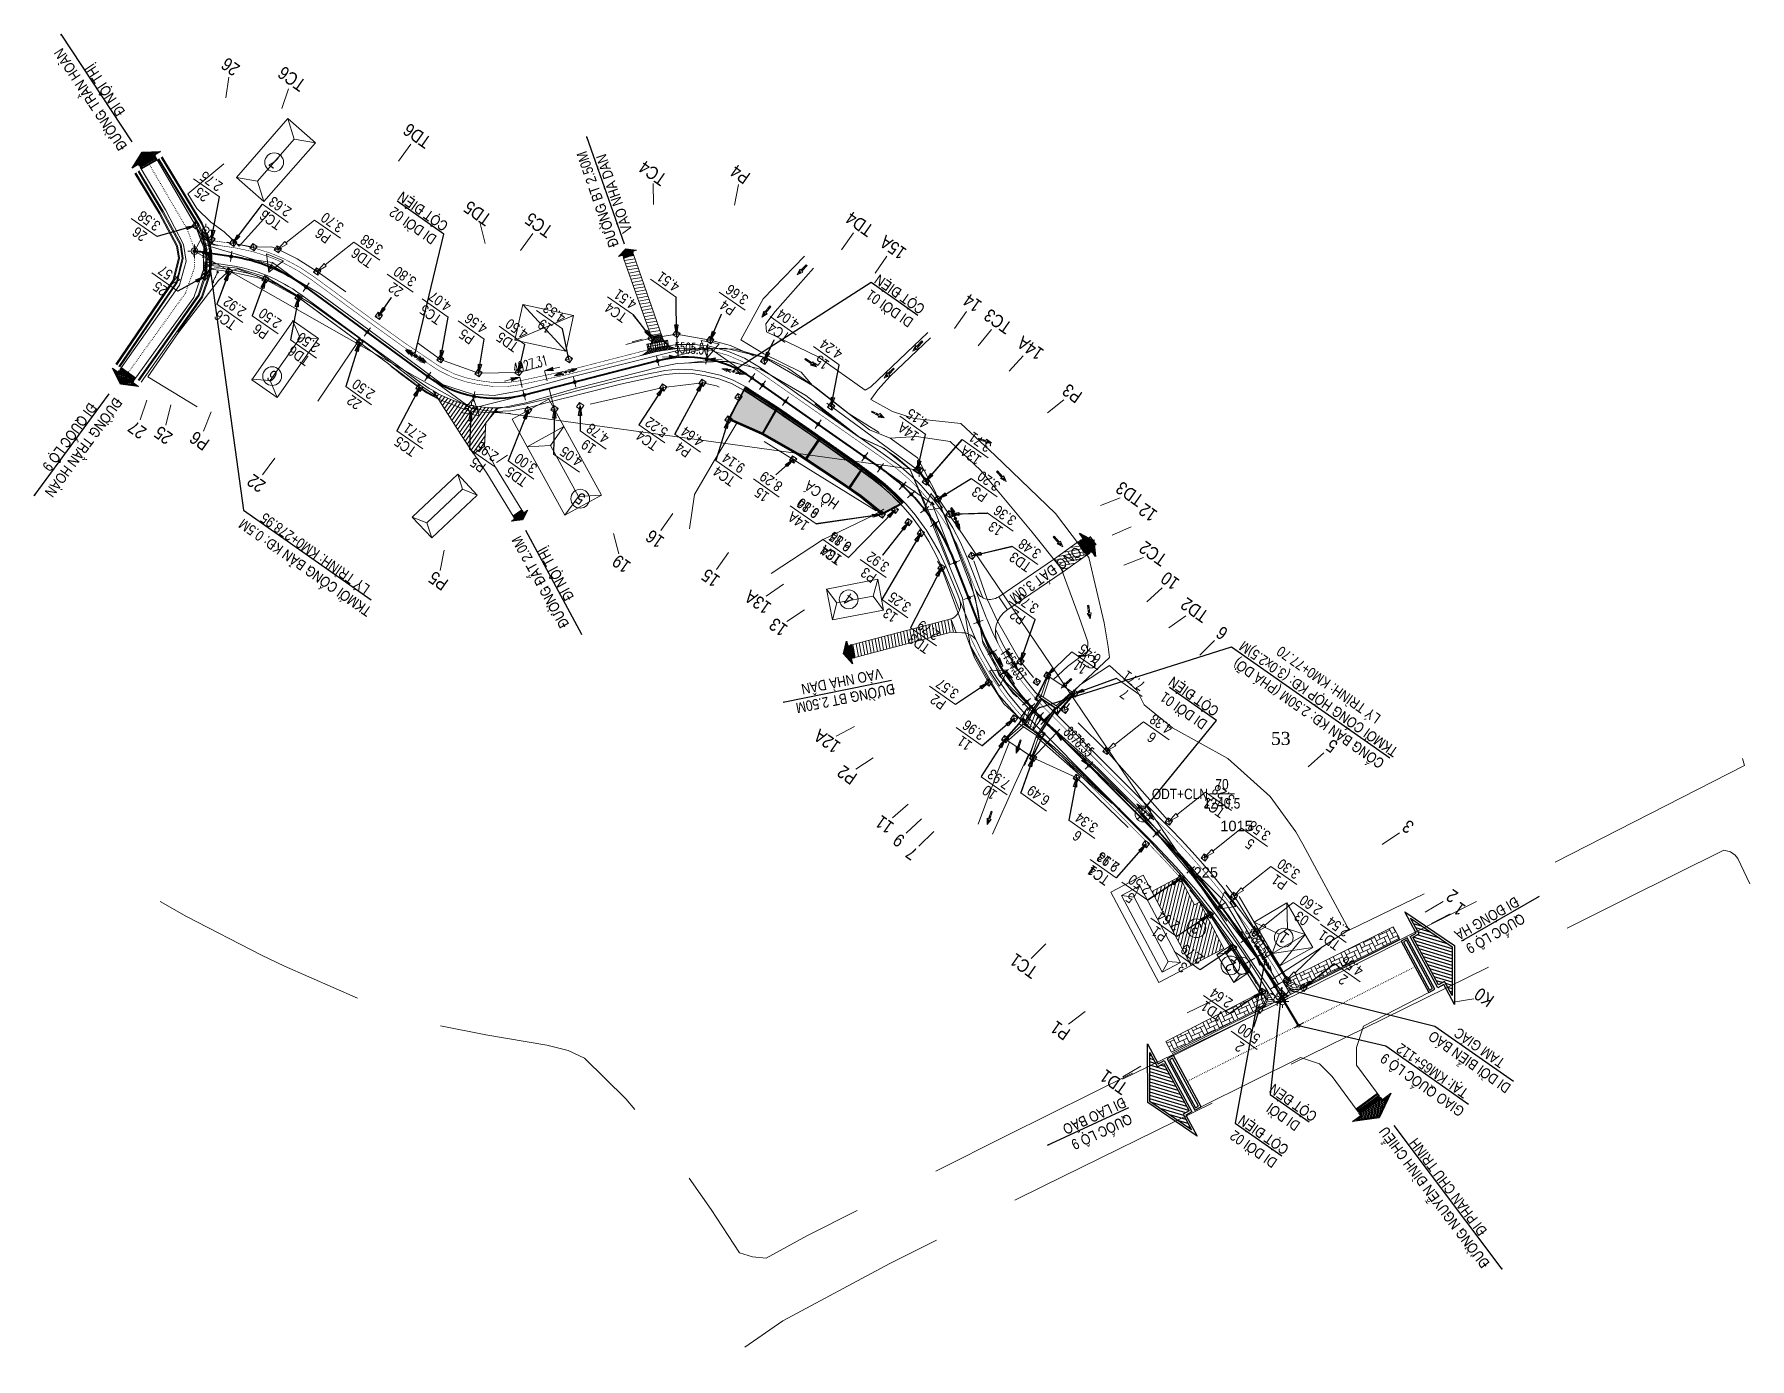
# Model space of a CAD drawing. Header units: metres. Extents: x 550976 to 551305, y 1838772 to 1839026.
import ezdxf
from ezdxf.enums import TextEntityAlignment as Align

# ---------------------------------------------------------------- set-up
doc = ezdxf.new("R2010")
doc.units = ezdxf.units.M
doc.header["$MEASUREMENT"] = 0
for name, pattern in [('ACAD_ISO02W100', [0.015, 0.012, -0.003]), ('CENTER2', [0.00025, 0, -0.000125, 0, -0.000125]), ('DGN Style 2', [42.176187, 25.305712, -16.870475]), ('DGN Style 3', [59.046661, 42.176187, -16.870475])]:
    doc.linetypes.add(name, pattern=pattern)
for name, color, linetype, lineweight in [('Level 10', 7, 'Continuous', 0), ('Level 13', 7, 'Continuous', 0), ('Level 2', 7, 'Continuous', 0), ('Level 20', 7, 'Continuous', 0), ('Level 22', 7, 'Continuous', 0), ('Level 23', 7, 'Continuous', 0), ('Level 24', 7, 'Continuous', 0), ('Level 31', 7, 'Continuous', 0), ('Level 4', 7, 'Continuous', 0), ('Level 52', 7, 'Continuous', 0), ('Level 64', 230, 'Continuous', 0), ('Level 65', 2, 'Continuous', 0), ('Level 66', 30, 'Continuous', 0), ('Level 67', 7, 'Continuous', 0), ('Level 68', 6, 'Continuous', 0), ('Level 69', 1, 'Continuous', 0), ('Level 7', 7, 'Continuous', 0), ('Level 70', 4, 'Continuous', 0), ('Level 71', 3, 'Continuous', 0), ('Level 72', 6, 'Continuous', 0), ('Level 74', 3, 'Continuous', 0), ('Level 75', 3, 'Continuous', 0), ('Level 76', 3, 'Continuous', 0), ('Level 77', 5, 'Continuous', 0), ('Level 79', 6, 'Continuous', 0), ('Level 80', 3, 'Continuous', 0), ('Level 81', 7, 'Continuous', 0), ('Level 82', 3, 'ACAD_ISO02W100', 0), ('Level 84', 120, 'Continuous', 30), ('Level 85', 6, 'Continuous', 0), ('Level 86', 4, 'Continuous', 0), ('Level 87', 4, 'Continuous', 0), ('Level 88', 4, 'Continuous', 0), ('Level 89', 2, 'Continuous', 0), ('Level 9', 7, 'Continuous', 0), ('Level 90', 6, 'Continuous', 0), ('Level 91', 252, 'Continuous', 0), ('Level 92', 3, 'ACAD_ISO02W100', 0), ('Level 93', 2, 'Continuous', 0), ('Level 96', 120, 'Continuous', 0), ('Level 97', 4, 'Continuous', 0)]:
    doc.layers.add(name, color=color, linetype=linetype, lineweight=lineweight)
doc.layers.add('Level 83', color=30, linetype='Continuous', lineweight=0, plot=False)
doc.styles.add('1-Text', font='vnsimli.shx', dxfattribs={"width": 0.7})
doc.styles.add('3-Ghichu', font='')
doc.styles.add('4-Dim', font='vnsimli.shx', dxfattribs={"width": 0.6})
doc.styles.add('Style-FmSimple', font='FmSimple.shx')
doc.styles.add('Style-ltypeshp', font='ltypeshp.shx')
doc.styles.add('Style-Vnarial', font='Vnarial.shx')
doc.styles.add('Style-vnarialNarrowI', font='vnarialNarrowI.shx')
doc.styles.add('TimesNewRoman', font='', dxfattribs={"height": 20})
doc.styles.get('3-Ghichu').set_extended_font_data('.VnArial NarrowH')
doc.styles.get('TimesNewRoman').set_extended_font_data('Times New Roman')
doc.linetypes.add('FENCELINE2', pattern='A,0,-0.0001,["„",Style-ltypeshp,S=0.0001,R=0,X=-0.0001,Y=0],-0.0001,0', length=0.0002)
doc.linetypes.add('TALUY1DAI2NGANDUOI', pattern='A,0,["‚",Style-ltypeshp,S=0.001,R=0,X=0,Y=-0.001],0,["‚",Style-ltypeshp,S=0.0005,R=0,X=0,Y=-0.0005],0,["‚",Style-ltypeshp,S=0.0005,R=0,X=0,Y=-0.0005],0', length=0)
doc.linetypes.add('TALUY1DAI2NGANTREN', pattern='A,0,["‚",Style-ltypeshp,S=0.001,R=0,X=0,Y=0.001],0,["‚",Style-ltypeshp,S=0.0005,R=0,X=0,Y=0.0005],0,["‚",Style-ltypeshp,S=0.0005,R=0,X=0,Y=0.0005],0', length=0)
doc.dimstyles.new('D1000', dxfattribs={"dimtxt": 0.002, "dimasz": 0.0015, "dimexe": 0, "dimexo": 0, "dimgap": 0.0009, "dimtad": 1, "dimlfac": 1000, "dimzin": 0, "dimdsep": 46, "dimtxsty": '4-Dim', "dimblk": 'Muiten_PS', "dimcen": 9e-05, "dimclrd": 6, "dimclre": 6, "dimclrt": 2, "dimadec": 0, "dimazin": 2, "dimtfac": 0.347826, "dimtix": 1, "dimtofl": 0, "dimtmove": 0, "dimatfit": 3, "dimldrblk": 'Muiten_PS', "dimfxl": 0, "dimtolj": 1, "dimtzin": 0, "dimarcsym": 0})
doc.dimstyles.new('D500', dxfattribs={"dimscale": 0.5, "dimtxt": 0.002, "dimasz": 0.0015, "dimexe": 0, "dimexo": 0, "dimgap": 0.0008, "dimtad": 1, "dimlfac": 1000, "dimzin": 0, "dimdsep": 46, "dimtxsty": '4-Dim', "dimblk": 'Muiten_PS', "dimcen": 9e-05, "dimclrd": 6, "dimclre": 6, "dimclrt": 2, "dimaunit": 1, "dimadec": 1, "dimazin": 2, "dimtfac": 0.347826, "dimtix": 1, "dimtofl": 0, "dimtmove": 0, "dimatfit": 3, "dimldrblk": 'Muiten_PS', "dimfxl": 0, "dimtolj": 1, "dimtzin": 0, "dimarcsym": 0})
doc.dimstyles.get("Standard").update_dxf_attribs({"dimtxt": 0.002, "dimasz": 0.002, "dimexe": 0, "dimexo": 0, "dimgap": 0.0008, "dimtad": 1, "dimlfac": 1000, "dimzin": 0, "dimdsep": 46, "dimtxsty": '1-Text', "dimblk": 'Muiten_PS', "dimcen": 0.0001, "dimclrd": 6, "dimclre": 6, "dimclrt": 2, "dimaunit": 1, "dimadec": 1, "dimazin": 0, "dimtfac": 1, "dimtix": 1, "dimtofl": 0, "dimtmove": 1, "dimatfit": 3, "dimldrblk": 'Muiten_PS', "dimfxl": 0, "dimtolj": 1, "dimtzin": 0, "dimarcsym": 0})
pattern_1 = [(204.948746527, (-409.3193, 287.1545), (-0.38790248927, -1.06279426928), [2.4, -0.8]), (294.948746527, (-410.0447, 286.81704), (-0.38790248927, -1.06279426928), [2.4, -0.8])]
pattern_2 = [(189.948746527, (-466.7502, 205.29062), (0.043191789138, -0.246240673633), [])]
pattern_3 = [(234.948746527, (-409.31931, 287.15449), (0.20465965712, -0.143577243138), [])]

msp = doc.modelspace()

# ---------------------------------------------------------------- texts
at = {"layer": 'Level 13', "color": 254, "linetype": 'Continuous', "lineweight": 0, "style": 'Style-vnarialNarrowI'}
msp.add_text('70', height=1.99998, dxfattribs=at).set_placement((551203.679764, 1838880.704138), align=Align.CENTER)
at = {"layer": 'Level 2', "color": 2, "linetype": 'Continuous', "lineweight": 0, "style": 'TimesNewRoman'}
for s, p in [('73', (551177.727341, 1838905.221037)), ('53', (551214.947121, 1838890.499226))]:
    msp.add_text(s, height=2.5, dxfattribs=at).set_placement(p, align=Align.MIDDLE_CENTER)
at = {"layer": 'Level 2', "color": 254, "linetype": 'Continuous', "lineweight": 0, "style": 'Style-vnarialNarrowI'}
msp.add_text('ODT+CLN', height=1.99998, dxfattribs=at).set_placement((551200.976691, 1838879.844128), align=Align.MIDDLE_RIGHT)
at = {"layer": 'Level 20', "color": 1, "style": '3-Ghichu'}
for s, p in [('26', (551013.483245, 1839019.332432)), ('TC6', (551025.253737, 1839017.008543)), ('TD6', (551049.294935, 1839006.084422)), ('TC4', (551094.490956, 1838998.910806)), ('P4', (551111.260593, 1838998.693363)), ('TD5', (551060.875813, 1838991.220718)), ('TC5', (551072.641061, 1838988.948538)), ('TD4', (551134.157189, 1838989.147843)), ('15A', (551140.556522, 1838984.670577)), ('14', (551155.788578, 1838974.013535)), ('TC3', (551160.685183, 1838970.492272)), ('14A', (551166.898753, 1838965.367714)), ('P3', (551174.9297, 1838956.66012)), ('27', (550995.581844, 1838949.679587)), ('25', (551000.598715, 1838948.647815)), ('P6', (551007.542442, 1838947.565091)), ('22', (551018.429482, 1838939.426197)), ('TD3', (551185.97833, 1838937.371374)), ('12', (551189.463098, 1838933.832509)), ('16', (551094.889448, 1838928.748775)), ('TC2', (551190.454087, 1838925.946806)), ('19', (551088.477369, 1838923.975253)), ('15', (551105.574011, 1838921.273367)), ('P5', (551053.348156, 1838920.716284)), ('10', (551193.698598, 1838920.719886)), ('13A', (551114.629216, 1838916.639965)), ('TD2', (551198.413685, 1838915.122263)), ('13', (551118.555473, 1838911.848459)), ('6', (551203.661706, 1838910.697672)), ('12A', (551127.914197, 1838889.965585)), ('5', (551224.722053, 1838889.033656)), ('P2', (551131.765316, 1838883.484913)), ('11', (551138.934088, 1838873.96734)), ('3', (551239.354141, 1838873.554616)), ('9', (551141.672082, 1838870.941448)), ('7', (551144.129869, 1838868.435059)), ('2', (551247.801556, 1838860.251505)), ('1', (551249.207889, 1838857.763801)), ('TC1', (551165.646164, 1838846.846202)), ('K0', (551253.948308, 1838840.828895)), ('P1', (551172.654367, 1838834.44668)), ('TD1', (551182.926559, 1838824.569741))]:
    msp.add_text(s, height=2.5, rotation=144.94874653, dxfattribs=at).set_placement(p, align=Align.MIDDLE_CENTER)
at = {"layer": 'Level 24', "color": 2, "char_height": 2, "width": 4.44169188, "attachment_point": 5, "rotation": 144.94874653, "style": '3-Ghichu'}
for s, insert in [('2.75', (551009.786273, 1838997.37327)), ('3.58', (550997.873526, 1838989.775351)), ('2.63', (551023.002765, 1838992.507124)), ('3.70', (551033.024046, 1838989.465036)), ('3.68', (551040.557786, 1838985.228575)), ('4.57', (551001.800791, 1838979.323979)), ('3.80', (551046.963518, 1838979.099513)), ('4.51', (551097.452559, 1838978.08882)), ('2.92', (551014.306505, 1838973.321427)), ('4.07', (551053.686791, 1838974.345327)), ('4.51', (551089.214832, 1838974.735996)), ('3.66', (551110.645373, 1838975.645508)), ('2.50', (551021.083385, 1838971.09794)), ('4.56', (551060.589562, 1838970.119574)), ('4.53', (551075.603942, 1838972.100019)), ('4.04', (551120.437329, 1838970.94411)), ('4.50', (551068.400203, 1838969.083229)), ('2.50', (551028.409178, 1838966.454517)), ('4.24', (551128.703124, 1838965.178966)), ('2.50', (551038.997691, 1838957.499735)), ('5.22', (551095.214393, 1838950.191524)), ('4.15', (551145.274311, 1838951.834445)), ('2.71', (551048.819185, 1838949.053172)), ('4.78', (551083.952507, 1838949.015859)), ('4.64', (551102.098555, 1838948.411237)), ('3.71', (551157.258399, 1838947.340097)), ('2.95', (551062.725112, 1838945.531928)), ('4.05', (551078.849591, 1838944.581796)), ('3.00', (551070.128014, 1838943.249332)), ('9.14', (551109.986068, 1838943.334234)), ('8.29', (551117.189886, 1838939.807779)), ('3.20', (551158.960988, 1838939.859652)), ('9.14', (551124.269975, 1838934.646515)), ('6.80', (551124.288412, 1838934.672796)), ('3.36', (551162.032074, 1838933.274641)), ('6.85', (551130.451478, 1838928.251493)), ('9.14', (551130.433041, 1838928.225212)), ('3.92', (551137.668222, 1838924.361149)), ('3.48', (551166.788475, 1838926.879525)), ('3.25', (551141.832567, 1838916.663312)), ('3.75', (551166.317081, 1838916.397161)), ('2.79', (551147.352758, 1838911.242574)), ('6.45', (551178.313629, 1838906.707789)), ('7.71', (551186.760992, 1838901.55258)), ('3.57', (551151.000343, 1838900.03919)), ('3.96', (551156.083834, 1838892.089547)), ('4.38', (551191.989075, 1838893.234793)), ('7.93', (551160.876715, 1838882.671877)), ('6.49', (551168.470396, 1838879.559253)), ('3.28', (551203.928569, 1838879.716711)), ('3.34', (551177.694729, 1838874.336299)), ('3.58', (551210.808572, 1838872.7973)), ('9.14', (551181.78601, 1838866.77766)), ('2.93', (551181.804447, 1838866.803941)), ('3.30', (551216.462377, 1838865.463548)), ('2.50', (551187.86439, 1838862.461149)), ('2.60', (551220.733682, 1838858.519915)), ('2.64', (551193.419399, 1838855.514315)), ('2.54', (551225.94549, 1838854.376741)), ('2.79', (551197.923102, 1838849.12147)), ('4.56', (551228.59867, 1838846.824608)), ('2.64', (551203.534039, 1838840.731517)), ('5.00', (551208.836681, 1838833.866741))]:
    msp.add_mtext(s, dxfattribs=dict(at, insert=insert))
at = {"layer": 'Level 24', "color": 3, "char_height": 2, "width": 4.44169188, "attachment_point": 5, "rotation": 144.94874653, "style": '3-Ghichu'}
for s, insert in [('25', (551008.003124, 1838994.831511)), ('tc6', (551021.219616, 1838989.965365)), ('26', (550996.090377, 1838987.233592)), ('P6', (551031.240896, 1838986.923277)), ('td6', (551038.774637, 1838982.686816)), ('25', (551000.017641, 1838976.78222)), ('22', (551045.180369, 1838976.557754)), ('tc6', (551012.523356, 1838970.779669)), ('tc5', (551051.903642, 1838971.803568)), ('tc4', (551087.431683, 1838972.194237)), ('P4', (551108.862224, 1838973.10375)), ('P6', (551019.300236, 1838968.556182)), ('P5', (551058.806413, 1838967.577815)), ('19', (551073.820792, 1838969.55826)), ('tc4', (551118.654179, 1838968.402352)), ('td6', (551026.626029, 1838963.912759)), ('td5', (551066.617053, 1838966.54147)), ('15', (551126.919974, 1838962.637207)), ('22', (551037.214541, 1838954.957976)), ('tc4', (551093.431244, 1838947.649766)), ('14a', (551143.491162, 1838949.292686)), ('tc5', (551047.036035, 1838946.511413)), ('19', (551082.169357, 1838946.474101)), ('P4', (551100.315406, 1838945.869478)), ('13a', (551155.47525, 1838944.798338)), ('P5', (551060.941963, 1838942.990169)), ('td5', (551068.344865, 1838940.707574)), ('tc4', (551108.202919, 1838940.792476)), ('15', (551115.406737, 1838937.26602)), ('P3', (551157.177838, 1838937.317893)), ('14a', (551122.41098, 1838932.157965)), ('13', (551160.248925, 1838930.732882)), ('tc4', (551128.649892, 1838925.683453)), ('13a', (551128.668329, 1838925.709734)), ('td3', (551165.005326, 1838924.337766)), ('P3', (551135.885073, 1838921.81939)), ('13', (551140.049418, 1838914.121553)), ('P2', (551164.447122, 1838913.801663)), ('td3', (551145.569609, 1838908.700816)), ('11', (551176.44367, 1838904.112291)), ('7', (551184.977843, 1838899.010821)), ('P2', (551149.217194, 1838897.497431)), ('11', (551154.300684, 1838889.547788)), ('6', (551190.205926, 1838890.693034)), ('10', (551159.093566, 1838880.130118)), ('tc1', (551202.14542, 1838877.174952)), ('6', (551175.91158, 1838871.79454)), ('5', (551209.025423, 1838870.255541)), ('tc4', (551180.002861, 1838864.235901)), ('tc1', (551180.021298, 1838864.262182)), ('P1', (551214.679228, 1838862.921789)), ('5', (551186.081241, 1838859.919391)), ('03', (551218.950533, 1838855.978156)), ('P1', (551191.636249, 1838852.972557)), ('td1', (551224.24912, 1838851.774103)), ('3', (551196.139953, 1838846.579711)), ('2', (551226.9023, 1838844.221969)), ('td1', (551201.75089, 1838838.189759)), ('2', (551207.053532, 1838831.324982))]:
    msp.add_mtext(s, dxfattribs=dict(at, insert=insert))
at = {"layer": 'Level 4', "color": 254, "linetype": 'Continuous', "lineweight": 0, "style": 'Style-vnarialNarrowI'}
msp.add_text('1240.5', height=1.99998, dxfattribs=at).set_placement((551203.680567, 1838879.044118), align=Align.TOP_CENTER)
at = {"layer": 'Level 52', "color": 2, "linetype": 'DGN Style 2', "style": 'Style-Vnarial'}
for s, p in [('1015', (551206.456075, 1838873.705021)), ('225', (551200.568527, 1838864.793534))]:
    msp.add_text(s, height=2, dxfattribs=at).set_placement(p, align=Align.MIDDLE_CENTER)
at = {"layer": 'Level 70', "char_height": 2, "attachment_point": 5, "style": '3-Ghichu'}
for s, insert, width, rotation in [('§¦êNG TRÇN HOµN\\P§I néi thÞ', (550988.235916, 1839014.119394), 23.20251149, 123.45693656), ('§¦êNG TRÇN HOµN\\P§I QUèC Lé 9', (550983.778134, 1838947.44413), 23.20251149, 233.57064802), ('Hå C¸', (551126.891744, 1838937.221023), 8.10590572, 144.94874653), ('§¦êNG §ÊT 2.0M\\P§I néi thÞ', (551074.600839, 1838921.408077), 20.66292245, 118.82046505), ('®\xadêng ®Êt 3.0m', (551171.250792, 1838922.88573), 20.81528326, 215.96527449), ('QUèC Lé 9\\P§I §¤NG Hµ', (551255.302657, 1838854.518005), 14.62657279, 209.89542424), ('GIAO QUèC Lé 9\\PT¹I: KM65+112', (551243.198627, 1838825.585684), 19.70391523, 144.94874653), ('QUèC Lé 9\\P§I LAO B¶O', (551179.897795, 1838816.572165), 14.62657279, 204.99850656), ('§¦êNG NGUYÔN §×NH CHIÓU\\P§I PHAN CHU TRINH', (551245.726681, 1838803.475774), 34.64867512, 126.99096412)]:
    msp.add_mtext(s, dxfattribs=dict(at, insert=insert, width=width, rotation=rotation))
for s, insert, rotation in [('§¦êNG Bt 2.50M\\PVµO NHµ D¢N', (551085.502316, 1838994.465336), 109.06547807), ('tkmíi CèNG B¶N K§: 0.5M\\PLý TR×NH: KM0+278.95', (551028.754681, 1838924.631468), 144.94874653), ('Cèng B¶N k®: 2.50M (PH¸ dì)\\Ptkmíi cèng hép k®: (3.0\\f.VnArial Narrow|b0|i0|c0|p39;x\\f.VnArial NarrowH|b0|i0|c0|p39;2.5)m\\PLý TR×NH: KM0+77.70', (551222.208272, 1838898.061962), 144.94874653), ('§¦êNG bt 2.50M\\PVµO NHµ D¢N', (551131.095659, 1838899.812852), 191.24690882)]:
    msp.add_mtext(s, dxfattribs=dict(at, insert=insert, rotation=rotation))
at = {"layer": 'Level 89', "char_height": 2, "attachment_point": 5, "rotation": 144.94874653, "style": '3-Ghichu'}
for s, insert in [('di dêi 02\\Pcét ®iÖn', (551049.582457, 1838990.427069)), ('di dêi 01\\Pcét ®iÖn', (551141.025702, 1838974.516503)), ('di dêi 01\\Pcét ®iÖn', (551197.422477, 1838897.380772))]:
    msp.add_mtext(s, dxfattribs=dict(at, insert=insert))
for s, insert, width in [('di dêi biÓn b¸o\\Ptam gi¸c', (551252.110822, 1838829.791202), 19.09272691), ('di dêi\\Pcét ®Ìn', (551216.514657, 1838819.453082), 11.51843031), ('di dêi 02\\Pcét ®iÖn', (551210.818089, 1838813.281872), 19.09272691)]:
    msp.add_mtext(s, dxfattribs=dict(at, insert=insert, width=width))
at = {"layer": 'Level 9', "color": 2, "linetype": 'Continuous', "lineweight": 0, "style": 'Style-FmSimple'}
for p in [(551214.266, 1838840.438), (551215.257, 1838840.044)]:
    msp.add_text('KC', height=0.1, dxfattribs=at).set_placement(p, align=Align.MIDDLE_RIGHT)

# ---------------------------------------------------------------- blocks, each defined once
blk = doc.blocks.new('BB TAM GIAC')
at = {"layer": 'Level 64', "linetype": 'Continuous', "ltscale": 0.1}
h = blk.add_hatch(color=256, dxfattribs=at)
h.paths.add_polyline_path([(-0.053, 0.134), (0, 0.24), (0.053, 0.134)])
h.paths.add_polyline_path([(-0.04, 0.142), (0, 0.222), (0.04, 0.142)], flags=16)
at = {"layer": 'Level 64', "linetype": 'Continuous', "ltscale": 0.1, "flags": 128}
blk.add_lwpolyline([(-0.053, 0.134), (0, 0.24), (0.053, 0.134)], close=True, dxfattribs=at)
for points in [[(-0.04, 0.142), (0, 0.222), (0.04, 0.142), (-0.04, 0.142)], [(-0.022, 0), (0.022, 0)], [(0, 0.134), (0, 0)]]:
    blk.add_lwpolyline(points, dxfattribs=at)
blk = doc.blocks.new('COT DEN')
at = {"layer": 'Level 65', "color": 62, "ltscale": 0.1, "const_width": 0.0128, "flags": 128}
blk.add_lwpolyline([(0, 0), (0, -0.172, -0.333753), (-0.025, -0.206, -0.000669), (-0.096, -0.222, -1), (-0.099, -0.208), (-0.074, -0.203, -1), (-0.071, -0.216)], format="xyb", dxfattribs=at)
blk = doc.blocks.new('COT DIEN')
at = {"layer": 'Level 66', "color": 6, "ltscale": 0.1, "flags": 128}
for points in [[(-0.123, -0.03), (-0.225, 0), (-0.123, 0.03)], [(-0.225, 0), (0.225, 0)], [(-0.051, -0.03), (-0.153, 0), (-0.051, 0.03)], [(0.051, -0.03), (0.153, 0), (0.051, 0.03)], [(0.123, -0.03), (0.225, 0), (0.123, 0.03)]]:
    blk.add_lwpolyline(points, dxfattribs=at)
at = {"layer": 'Level 66', "color": 6, "ltscale": 0.1}
for radius in [0.017, 0.00454]:
    blk.add_circle((0, 0), radius, dxfattribs=at)
blk = doc.blocks.new('COT DIEN THOAI')
at = {"layer": 'Level 66', "linetype": 'Continuous', "ltscale": 0.1}
h = blk.add_hatch(color=6, dxfattribs=at)
h.paths.add_polyline_path([(-0.121, 0.009), (-0.109, 0.009, -0.003764), (-0.111, 0.015, 0.178793)], flags=16)
h.paths.add_polyline_path([(-0.111, 0.015, 0.003764), (-0.109, 0.009), (-0.093, 0.009, 0.309314)], flags=0)
h.paths.add_polyline_path([(-0.093, 0.009), (-0.109, 0.009, 0.014484), (-0.1, -0.017, 0.291284), (-0.09, -0.001, 0.15675)], flags=0)
h.paths.add_polyline_path([(-0.1, -0.017, -0.014484), (-0.109, 0.009), (-0.121, 0.009, 0.154216), (-0.124, -0.001, 0.548846)], flags=16)
h.paths.add_polyline_path([(0.092, 0.01), (0.122, 0.01, 0.582095)], flags=16)
h.paths.add_polyline_path([(0.122, 0.01), (0.092, 0.01, 0.128589), (0.09, 0.001, 1), (0.124, 0.001, 0.131104)], flags=16)
at = {"layer": 'Level 66', "color": 6, "ltscale": 0.1, "flags": 128}
blk.add_lwpolyline([(-0.09, 0), (0.09, 0)], dxfattribs=at)
at = {"layer": 'Level 66', "color": 6, "ltscale": 0.1}
for centre, radius in [((-0.107, -0.001), 0.017), ((0, 0), 0.00454)]:
    blk.add_circle(centre, radius, dxfattribs=at)
at = {"layer": 'Level 66', "color": 6, "linetype": 'Continuous', "ltscale": 0.1}
blk.add_circle((0.107, 0.001), 0.017, dxfattribs=at)
blk = doc.blocks.new('Huongdi')
h = blk.add_hatch()
h.set_pattern_fill('ANSI31', color=252, style=0)
h.set_pattern_definition([(135, (146.729495, -280.011094), (0.0247276145, 0.0247276145), [])])
h.paths.add_polyline_path([(-0.47, 0.211), (-0.295, 0.211), (-0.295, 0.135), (0.295, 0.135), (0.295, 0.211), (0.489, 0.211), (0, 0.464)])
blk.add_line((0.318, 0), (-0.319, 0))
at = {"flags": 128}
blk.add_lwpolyline([(0.318, 0.188), (0.58, 0.188), (0, 0.49), (-0.566, 0.188), (-0.319, 0.188), (-0.319, 0.112), (0.318, 0.112)], close=True, dxfattribs=at)
at = {"color": 9, "flags": 128}
for points in [[(0, 0.464), (-0.47, 0.211), (-0.295, 0.211), (-0.295, 0.135), (0.295, 0.135), (0.295, 0.211), (0.489, 0.211)], [(-0.299, 0.057), (0.299, 0.057), (0.299, 0.02), (-0.299, 0.02)]]:
    blk.add_lwpolyline(points, close=True, dxfattribs=at)
at = {"flags": 128}
blk.add_lwpolyline([(-0.319, 0), (-0.319, 0.077), (0.318, 0.077), (0.318, 0)], dxfattribs=at)
blk = doc.blocks.new('HUONG NUOC CHAY')
at = {"layer": 'Level 71', "ltscale": 0.1, "extrusion": (0, 0, -1)}
h = blk.add_hatch(color=6, dxfattribs=at)
h.paths.add_polyline_path([(0.02, -0.008), (0.004, 0.014), (0.044, 0.023), (0.059, 0.001)])
h.paths.add_polyline_path([(0.099, 0.011), (0.083, 0.033), (0.123, 0.042), (0.138, 0.02)])
h.paths.add_polyline_path([(0.187, 0.016), (0.147, 0.073), (0.197, 0.067), (0.218, 0.037)])
at = {"layer": 'Level 71', "color": 6, "linetype": 'Continuous', "ltscale": 0.1}
for p, q in [((-0.256, 0.061), (-0.138, 0.074)), ((-0.156, -0.004), (-0.256, 0.061)), ((-0.15, 0.023), (-0.156, -0.004)), ((-0.003, -0.012), (-0.15, 0.023)), ((-0.138, 0.074), (-0.144, 0.047)), ((-0.144, 0.047), (0.003, 0.012))]:
    blk.add_line(p, q, dxfattribs=at)
at = {"layer": 'Level 71', "color": 6, "ltscale": 0.1}
for p, q in [((-0.197, 0.067), (-0.218, 0.037)), ((-0.147, 0.073), (-0.187, 0.016)), ((-0.123, 0.042), (-0.138, 0.02)), ((-0.083, 0.033), (-0.099, 0.011)), ((-0.044, 0.023), (-0.059, 0.001))]:
    blk.add_line(p, q, dxfattribs=at)
at = {"layer": 'Level 71', "color": 6, "linetype": 'Continuous', "ltscale": 0.1, "flags": 128}
blk.add_lwpolyline([(-0.003, -0.012), (0.003, 0.012)], dxfattribs=at)
blk = doc.blocks.new('KH_DINH')
at = {"layer": 'Level 76', "ltscale": 0.1, "flags": 128}
blk.add_lwpolyline([(0.108, -0.183), (0.109, 0.171), (-0.199, -0.004)], close=True, dxfattribs=at)
at = {"layer": 'Level 76', "ltscale": 0.1, "const_width": 0.01, "flags": 128}
blk.add_lwpolyline([(-0.005, 0, 1), (0.005, 0, 1), (-0.005, 0)], format="xyb", dxfattribs=at)
blk = doc.blocks.new('Hop(3x3)')
at = {"layer": 'Level 74', "color": 252, "ltscale": 0.1}
blk.add_circle((0.161, 0), 0.0098, dxfattribs=at)
at = {"layer": 'Level 81', "color": 252, "linetype": 'Continuous', "ltscale": 0.01}
for p, q in [((-0.551, 0.315), (-0.571, 0.315)), ((-0.571, 0), (-0.571, 0.315)), ((-0.571, 0), (-0.571, -0.315)), ((-0.551, 0.296), (-0.551, 0.304)), ((-0.179, 0.196), (-0.551, 0.296)), ((-0.551, 0.296), (-0.551, 0.25)), ((-0.179, 0.15), (-0.551, 0.25)), ((-0.139, 0.196), (-0.179, 0.196)), ((-0.179, 0), (-0.179, 0.196)), ((-0.179, 0), (-0.179, -0.196)), ((-0.139, 0), (-0.139, 0.196)), ((-0.139, 0), (-0.139, -0.196)), ((0.461, 0), (0.461, 0.196)), ((0.461, 0.196), (0.501, 0.196)), ((0.461, 0), (0.461, -0.196)), ((0.501, 0.196), (0.873, 0.296)), ((0.501, 0.15), (0.873, 0.25)), ((0.501, 0), (0.501, 0.196)), ((0.501, 0), (0.501, -0.196)), ((0.873, 0.315), (0.892, 0.315)), ((0.873, 0.296), (0.873, 0.304)), ((0.873, 0.296), (0.873, 0.25)), ((0.892, 0), (0.892, 0.315)), ((0.892, 0), (0.892, -0.315)), ((-0.551, -0.315), (-0.571, -0.315)), ((-0.179, -0.15), (-0.551, -0.25)), ((-0.179, -0.196), (-0.551, -0.296)), ((-0.551, -0.296), (-0.551, -0.25)), ((-0.551, -0.296), (-0.551, -0.304)), ((-0.139, -0.196), (-0.179, -0.196)), ((0.461, -0.196), (0.501, -0.196)), ((0.501, -0.15), (0.873, -0.25)), ((0.501, -0.196), (0.873, -0.296)), ((0.873, -0.296), (0.873, -0.25)), ((0.873, -0.296), (0.873, -0.304)), ((0.873, -0.315), (0.892, -0.315))]:
    blk.add_line(p, q, dxfattribs=at)
at = {"layer": 'Level 82', "color": 252, "linetype": 'Continuous', "ltscale": 0.05}
for p, q in [((-0.179, 0.263), (-0.551, 0.315)), ((-0.179, 0.252), (-0.551, 0.304)), ((-0.179, 0.263), (-0.058, 0.263)), ((-0.179, 0.252), (-0.078, 0.252)), ((-0.179, 0.252), (-0.179, 0.196)), ((-0.139, 0.196), (-0.078, 0.252)), ((-0.116, 0.178), (-0.132, 0.15)), ((-0.132, 0), (-0.132, 0.15)), ((-0.132, 0.15), (0.453, 0.15)), ((-0.132, 0), (-0.132, -0.15)), ((-0.116, 0.178), (0.437, 0.178)), ((-0.116, 0.178), (0.437, 0.178)), ((-0.078, 0.252), (-0.078, 0.178)), ((-0.058, 0.263), (-0.058, 0.188)), ((-0.058, 0.188), (0.379, 0.188)), ((0.501, 0.263), (0.379, 0.263)), ((0.379, 0.263), (0.379, 0.188)), ((0.501, 0.252), (0.399, 0.252)), ((0.461, 0.196), (0.399, 0.252)), ((0.399, 0.252), (0.399, 0.178)), ((0.437, 0.178), (0.453, 0.15)), ((0.453, 0), (0.453, 0.15)), ((0.453, 0), (0.453, -0.15)), ((0.501, 0.263), (0.873, 0.315)), ((0.501, 0.252), (0.873, 0.304)), ((0.501, 0.252), (0.501, 0.196)), ((-0.179, -0.252), (-0.551, -0.304)), ((-0.179, -0.263), (-0.551, -0.315)), ((-0.179, -0.252), (-0.179, -0.196)), ((-0.179, -0.252), (-0.078, -0.252)), ((-0.179, -0.263), (-0.058, -0.263)), ((-0.139, -0.196), (-0.078, -0.252)), ((-0.116, -0.178), (-0.132, -0.15)), ((-0.132, -0.15), (0.453, -0.15)), ((-0.116, -0.178), (0.437, -0.178)), ((-0.116, -0.178), (0.437, -0.178)), ((-0.078, -0.252), (-0.078, -0.178)), ((-0.058, -0.263), (-0.058, -0.188)), ((-0.058, -0.188), (0.379, -0.188)), ((0.379, -0.263), (0.379, -0.188)), ((0.501, -0.263), (0.379, -0.263)), ((0.399, -0.252), (0.399, -0.178)), ((0.461, -0.196), (0.399, -0.252)), ((0.501, -0.252), (0.399, -0.252)), ((0.437, -0.178), (0.453, -0.15)), ((0.501, -0.252), (0.501, -0.196)), ((0.501, -0.252), (0.873, -0.304)), ((0.501, -0.263), (0.873, -0.315))]:
    blk.add_line(p, q, dxfattribs=at)
blk = doc.blocks.new('CB_0.5_C25')
at = {"color": 252, "linetype": 'Continuous', "ltscale": 0.3, "flags": 128}
blk.add_lwpolyline([(-0.018, -0.006), (-0.018, -0.006)], dxfattribs=at)
at = {"layer": 'Level 82', "color": 252, "linetype": 'Continuous', "ltscale": 0.05, "flags": 128}
for points in [[(0.247, -0.291), (0.109, -0.173, -0.085034), (-0.159, 0.151), (-0.264, 0.334)], [(0.259, -0.277), (0.122, -0.159, -0.085034), (-0.142, 0.16), (-0.248, 0.343)], [(0.292, -0.239), (0.154, -0.121, -0.085034), (-0.099, 0.185), (-0.204, 0.368)], [(0.304, -0.224), (0.167, -0.106, -0.085034), (-0.082, 0.194), (-0.188, 0.378)]]:
    blk.add_lwpolyline(points, format="xyb", dxfattribs=at)
for points in [[(-0.138, 0.291), (-0.214, 0.247)], [(-0.164, 0.16), (-0.088, 0.204)], [(-0.11, 0.073), (-0.037, 0.122)], [(-0.048, -0.011), (0.02, 0.045)], [(0.02, -0.089), (0.084, -0.028)], [(0.095, -0.16), (0.153, -0.095)], [(0.229, -0.159), (0.171, -0.226)]]:
    blk.add_lwpolyline(points, dxfattribs=at)
at = {"layer": 'Level 84', "color": 252, "ltscale": 0.1, "flags": 128}
for points in [[(-0.178, 0.383), (-0.274, 0.328)], [(-0.175, 0.356), (-0.252, 0.312)], [(0.285, -0.208), (0.228, -0.275)], [(0.312, -0.216), (0.24, -0.3)]]:
    blk.add_lwpolyline(points, dxfattribs=at)
for points in [[(0.312, -0.216), (0.174, -0.098, -0.085034), (-0.073, 0.2), (-0.178, 0.383)], [(0.24, -0.3), (0.102, -0.181, -0.085034), (-0.168, 0.145), (-0.274, 0.328)]]:
    blk.add_lwpolyline(points, format="xyb", dxfattribs=at)
at = {"layer": 'Level 85', "color": 252, "ltscale": 0.1}
blk.add_circle((0, 0), 0.005, dxfattribs=at)
blk = doc.blocks.new('Muiten_PS')
at = {"layer": 'Level 86', "color": 252, "linetype": 'Continuous', "ltscale": 0.1}
blk.add_line((-0.109, 0), (-0.095, 0), dxfattribs=at)
at = {"layer": 'Level 86', "color": 252, "linetype": 'Continuous', "ltscale": 0.1, "flags": 128}
for points in [[(-0.114, -0.022), (0, 0), (-0.114, 0.022)], [(-0.105, -0.009), (-0.105, -0.01)]]:
    blk.add_lwpolyline(points, dxfattribs=at)
for points in [[(-0.107, -0.013), (-0.104, -0.015, 0.248235), (-0.102, -0.016), (-0.028, 0), (-0.102, 0.016, 0.248235), (-0.104, 0.015), (-0.107, 0.013)], [(-0.105, -0.009), (-0.104, -0.011, 0.254651), (-0.102, -0.011), (-0.056, 0), (-0.102, 0.011, 0.254651), (-0.104, 0.011), (-0.105, 0.009)], [(-0.104, -0.005), (-0.102, -0.008, 0.259093), (-0.099, -0.008), (-0.07, 0), (-0.099, 0.008, 0.259093), (-0.102, 0.008), (-0.104, 0.005)], [(-0.104, 0), (-0.099, -0.005, 0.274095), (-0.097, -0.005), (-0.084, 0), (-0.097, 0.005, 0.274095), (-0.099, 0.005), (-0.104, 0)]]:
    blk.add_lwpolyline(points, format="xyb", dxfattribs=at)
at = {"layer": 'Level 86', "color": 252, "linetype": 'Continuous', "ltscale": 0.1}
blk.add_arc((-0.133, 0), 0.0296, 312.2342, 47.7658, dxfattribs=at)
blk = doc.blocks.new('GCMTL_1')
at = {"layer": 'Level 91', "ltscale": 0.1}
h = blk.add_hatch(dxfattribs=at)
h.set_pattern_fill('PAVIMENTO02', color=256, style=0)
h.set_pattern_definition([(315, (-542.28505, -854.52232), (-4e-09, 0.090000004), [0.0212132034, -0.106066017]), (0, (-542.27005, -854.53732), (0, 0.09), [0.06, -0.03]), (45, (-542.21005, -854.53732), (4e-09, 0.090000004), [0.0212132034, -0.106066017]), (135, (-542.19505, -854.46232), (5e-18, 0.09), [0.0212132034, -0.106066017]), (225, (-542.27005, -854.44732), (-4e-09, 0.090000004), [0.0212132034, -0.106066017]), (270, (-542.28505, -854.46232), (0.09, 6e-18), [0.06, -0.03])])
h.paths.add_polyline_path([(2.663, 0.249), (3.312, 0.254), (3.431, 0.254), (3.612, 0.261), (3.912, 0.273), (3.967, 0.276), (4.211, 0.285), (4.127, 0.9), (3.431, 0.766), (2.663, 0.693), (1.572, 0.669), (1.206, 0.663), (0.664, 0.704), (0.554, 0.489), (0.526, 0.34), (0.697, 0.31), (0.699, 0.31), (0.976, 0.275), (1.206, 0.262), (1.259, 0.261), (1.559, 0.254), (1.572, 0.253)])
h = blk.add_hatch(dxfattribs=at)
h.set_pattern_fill('ANSI31', color=256, style=0)
h.set_pattern_definition([(45, (15.80167, 18.976031), (-0.007071068, 0.007071068), [])])
h.paths.add_polyline_path([(4.212, 0.21), (4.212, 0.255), (3.969, 0.246), (3.914, 0.243), (3.614, 0.231), (3.432, 0.224), (3.313, 0.224), (2.663, 0.219), (1.572, 0.223), (1.559, 0.224), (1.259, 0.231), (1.205, 0.232), (0.974, 0.245), (0.695, 0.28), (0.692, 0.281), (0.476, 0.318), (0.467, 0.274), (0.467, 0.274), (0.687, 0.236), (0.689, 0.236), (0.972, 0.2), (1.206, 0.187), (1.259, 0.186), (1.559, 0.179), (1.572, 0.178), (2.664, 0.174), (3.312, 0.179), (3.431, 0.179), (3.612, 0.186), (3.912, 0.198), (3.967, 0.201)])
at = {"layer": 'Level 84', "color": 4, "ltscale": 0.1, "flags": 128}
for points in [[(0.671, 0.718), (0.482, 0.348), (0.467, 0.274)], [(0.492, 0.346), (0.675, 0.703)], [(0.664, 0.704), (1.206, 0.663), (1.572, 0.669), (2.663, 0.693), (3.431, 0.766), (4.127, 0.9)], [(0.671, 0.718), (1.206, 0.678), (1.572, 0.684), (2.662, 0.708), (3.429, 0.781), (4.125, 0.915)], [(1.475, 0.225), (1.467, 0.667)], [(1.485, 0.225), (1.477, 0.668)], [(1.495, 0.226), (1.487, 0.668)], [(2.475, 0.219), (2.465, 0.689)], [(2.485, 0.219), (2.475, 0.689)], [(2.495, 0.22), (2.485, 0.689)], [(3.475, 0.225), (3.424, 0.765)], [(3.485, 0.226), (3.434, 0.766)], [(3.495, 0.227), (3.443, 0.767)], [(4.118, 0.898), (4.201, 0.285)], [(4.125, 0.915), (4.212, 0.273), (4.212, 0.21)], [(0.491, 0.344), (0.699, 0.31), (0.976, 0.275), (1.206, 0.262), (1.259, 0.261), (1.559, 0.254), (1.572, 0.253), (2.663, 0.249), (3.312, 0.254), (3.431, 0.254), (3.612, 0.261), (3.912, 0.273), (3.967, 0.276), (4.211, 0.285)], [(0.476, 0.318), (0.476, 0.318), (0.692, 0.281), (0.695, 0.28), (0.974, 0.245), (1.205, 0.232), (1.259, 0.231), (1.559, 0.224), (1.572, 0.223), (2.663, 0.219), (3.313, 0.224), (3.432, 0.224), (3.614, 0.231), (3.914, 0.243), (3.969, 0.246), (4.212, 0.255)]]:
    blk.add_lwpolyline(points, dxfattribs=at)
at = {"layer": 'Level 92', "linetype": 'Continuous', "ltscale": 0.5, "flags": 128}
blk.add_lwpolyline([(0.656, 0.689), (1.206, 0.648), (1.572, 0.654), (2.664, 0.678), (3.433, 0.751), (4.129, 0.885)], dxfattribs=at)
at = {"layer": 'Level 77', "ltscale": 0.1, "xscale": 0.2, "yscale": 0.2, "zscale": 0.2, "rotation": 253.2588317939531}
blk.add_blockref('KH_DINH', (0, -0.001), dxfattribs=at)
blk = doc.blocks.new('_ClosedBlank')
at = {"color": 0, "linetype": 'ByBlock', "lineweight": -2}
for p, q in [((-0.1, 0.017), (0, 0)), ((-0.1, 0.017), (-0.1, -0.017)), ((0, 0), (-0.1, -0.017))]:
    blk.add_line(p, q, dxfattribs=at)
blk = doc.blocks.new('A$C48E04952')
at = {"layer": 'Level 96', "ltscale": 0.1, "flags": 128}
blk.add_lwpolyline([(-0.05, -0.05), (0.05, -0.05), (0.05, 0.05), (-0.05, 0.05)], close=True, dxfattribs=at)
for points in [[(0.05, 0.05), (-0.05, -0.05)], [(-0.05, 0.05), (0.05, -0.05)]]:
    blk.add_lwpolyline(points, dxfattribs=at)
blk = doc.blocks.new('*D253')
at = {"layer": 'Defpoints'}
for p in [(551171.85, 1838891.53), (551171.85, 1838891.53), (551175.01, 1838888.41), (551178.16, 1838885.28)]:
    blk.add_point(p, dxfattribs=at)
at = {"layer": 'Level 96', "color": 6}
for p, q in [((551172.56, 1838892.24), (551171.85, 1838891.53)), ((551177.1, 1838886.34), (551172.92, 1838890.48)), ((551178.87, 1838886), (551178.16, 1838885.28))]:
    blk.add_line(p, q, dxfattribs=at)
at = {"layer": 'Level 96', "color": 6, "xscale": 15, "yscale": 15, "zscale": 15}
for p, rotation in [((551171.85, 1838891.53), 135.2754495986395), ((551178.16, 1838885.28), 315.2754495986395)]:
    blk.add_blockref('Muiten_PS', p, dxfattribs=dict(at, rotation=rotation))
at = {"layer": 'Level 96', "color": 2, "linetype": 'Continuous', "style": '4-Dim', "width": 0.6}
blk.add_text('8878.55', height=2, rotation=315.2754, dxfattribs=at).set_placement((551173.86, 1838892.22), align=Align.MIDDLE_LEFT)
blk = doc.blocks.new('*D254')
at = {"layer": 'Defpoints'}
for p in [(551099.34, 1838963.57), (551099.34, 1838963.56), (551102.09, 1838963.41), (551104.84, 1838963.27)]:
    blk.add_point(p, dxfattribs=at)
at = {"layer": 'Level 96', "color": 6}
for p, q in [((551096.34, 1838963.72), (551097.84, 1838963.64)), ((551099.39, 1838964.55), (551099.34, 1838963.56)), ((551104.89, 1838964.25), (551104.84, 1838963.26)), ((551107.83, 1838963.1), (551106.33, 1838963.18))]:
    blk.add_line(p, q, dxfattribs=at)
at = {"layer": 'Level 96', "color": 6, "xscale": 15, "yscale": 15, "zscale": 15}
for p, rotation in [((551099.34, 1838963.56), 356.8928870466156), ((551104.84, 1838963.26), 176.8928870466156)]:
    blk.add_blockref('Muiten_PS', p, dxfattribs=dict(at, rotation=rotation))
at = {"layer": 'Level 96', "color": 2, "linetype": 'Continuous', "style": '4-Dim', "width": 0.6}
blk.add_text('5505.54', height=2, rotation=356.8929, dxfattribs=at).set_placement((551098.69, 1838965.5), align=Align.MIDDLE_LEFT)
blk = doc.blocks.new('*D255')
at = {"layer": 'Defpoints'}
for p in [(551068.96, 1838959.77), (551071.35, 1838960.38), (551069.84, 1838956.35), (551074.61, 1838957.58)]:
    blk.add_point(p, dxfattribs=at)
at = {"layer": 'Level 96', "color": 6}
for p, q in [((551066.06, 1838959.02), (551067.51, 1838959.39)), ((551069.46, 1838957.83), (551068.96, 1838959.77)), ((551074.23, 1838959.06), (551073.73, 1838960.99)), ((551076.64, 1838961.74), (551075.19, 1838961.37))]:
    blk.add_line(p, q, dxfattribs=at)
at = {"layer": 'Level 96', "color": 6, "xscale": 15, "yscale": 15, "zscale": 15}
for p, rotation in [((551068.96, 1838959.77), 14.41688387071179), ((551073.73, 1838960.99), 194.4168838707118)]:
    blk.add_blockref('Muiten_PS', p, dxfattribs=dict(at, rotation=rotation))
at = {"layer": 'Level 96', "color": 2, "linetype": 'Continuous', "style": '4-Dim', "width": 0.6}
blk.add_text('4927.31', height=2, rotation=14.4169, dxfattribs=at).set_placement((551067.75, 1838961.42), align=Align.MIDDLE_LEFT)
blk = doc.blocks.new('Lop dc')
at = {"layer": 'Level 97', "ltscale": 0.1}
blk.add_circle((0, 0), 0.18, dxfattribs=at)
at = {"layer": 'Level 97', "style": '3-Ghichu'}
blk.add_attdef('1', text='', height=0.225, dxfattribs=at).set_placement((0, 0), align=Align.MIDDLE_CENTER)
blk = doc.blocks.new('*D256')
at = {"layer": 'Defpoints'}
for p in [(551161.29, 1838904.14), (551161.66, 1838904.39), (551161.91, 1838903.17), (551161.97, 1838903.9)]:
    blk.add_point(p, dxfattribs=at)
at = {"layer": 'Level 96', "color": 6}
for p, q in [((551160.05, 1838906.91), (551160.86, 1838905.65)), ((551161.2, 1838904.09), (551161.66, 1838904.39)), ((551161.82, 1838903.12), (551162.29, 1838903.41)), ((551163.9, 1838900.88), (551163.09, 1838902.15))]:
    blk.add_line(p, q, dxfattribs=at)
at = {"layer": 'Level 96', "color": 6, "xscale": 15, "yscale": 15, "zscale": 15}
for p, rotation in [((551161.66, 1838904.39), 302.524111381711), ((551162.29, 1838903.41), 122.524111381711)]:
    blk.add_blockref('Muiten_PS', p, dxfattribs=dict(at, rotation=rotation))
at = {"layer": 'Level 96', "color": 2, "linetype": 'Continuous', "style": '4-Dim', "width": 0.6}
blk.add_text('1154.83', height=2, rotation=302.5241, dxfattribs=at).set_placement((551161.84, 1838907.64), align=Align.MIDDLE_LEFT)
blk = doc.blocks.new('*D257')
at = {"layer": 'Defpoints'}
for p in [(551208.19, 1838851.91), (551209.17, 1838850.18), (551210.26, 1838848.52), (551210.37, 1838848.58)]:
    blk.add_point(p, dxfattribs=at)
at = {"layer": 'Level 96', "color": 6}
for p, q in [((551206.44, 1838854.36), (551207.26, 1838853.1)), ((551208.82, 1838852.33), (551208.08, 1838851.85)), ((551211, 1838849), (551210.26, 1838848.52)), ((551211.91, 1838846.01), (551211.08, 1838847.26))]:
    blk.add_line(p, q, dxfattribs=at)
at = {"layer": 'Level 96', "color": 6, "xscale": 15, "yscale": 15, "zscale": 15}
for p, rotation in [((551208.08, 1838851.85), 303.2072766905243), ((551210.26, 1838848.52), 123.2072766905243)]:
    blk.add_blockref('Muiten_PS', p, dxfattribs=dict(at, rotation=rotation))
at = {"layer": 'Level 96', "color": 2, "linetype": 'Continuous', "style": '4-Dim', "width": 0.6}
blk.add_text('3980.59', height=2, rotation=303.2073, dxfattribs=at).set_placement((551208.86, 1838854.12), align=Align.MIDDLE_LEFT)
blk = doc.blocks.new('DKCDV')
at = {"layer": 'Level 7', "linetype": 'Continuous', "lineweight": 0}
h = blk.add_hatch(color=1, dxfattribs=at)
edge = h.paths.add_edge_path()
edge.add_arc((0, 0), 1.5, 270, 630)
at = {"layer": 'Level 7', "color": 1, "linetype": 'Continuous', "lineweight": 0}
for p, q in [((0, 6.2), (0, 12.5)), ((-6.2, 0), (-12.5, 0)), ((0, -12.5), (0, -6.3)), ((12.5, 0), (6.3, 0))]:
    blk.add_line(p, q, dxfattribs=at)
blk.add_circle((0, 0), 6.25, dxfattribs=at)
blk = doc.blocks.new('KC')
at = {"layer": 'Level 7', "color": 1, "linetype": 'Continuous', "lineweight": 0, "style": 'Style-FmSimple'}
blk.add_text('37', height=0.1, dxfattribs=at).set_placement((0, 0))
blk = doc.blocks.new('KC_1')
at = {"layer": 'Level 7', "color": 1, "linetype": 'Continuous', "lineweight": 0, "style": 'Style-FmSimple'}
blk.add_text('38', height=0.1, dxfattribs=at).set_placement((0, 0))

# ---------------------------------------------------------------- dimensions: what is measured, and where the dimension line sits
at = {"layer": 'Level 96', "color": 6}
for base, p1, p2, angle, override, picture, middle in [((551099.339386, 1838963.558898), (551104.837402, 1838963.271017), (551099.339958, 1838963.569432), 176.89288705, {"dimtxt": 2, "dimasz": 1.5, "dimexo": 0.978902, "dimgap": 0.9, "dimcen": 0.09, "dimlwe": 65535}, '*D254', (551102.088108, 1838963.409691)), ((551068.961247, 1838959.768187), (551074.610995, 1838957.581122), (551069.838845, 1838956.354344), 194.41688387, {"dimtxt": 2, "dimasz": 1.5, "dimexo": 5.524841, "dimgap": 0.9, "dimcen": 0.09, "dimlwe": 65535}, '*D255', (551071.347322, 1838960.381576)), ((551161.66426, 1838904.385289), (551161.90652, 1838903.170132), (551161.28562, 1838904.143845), 122.52411138, {"dimtxt": 2, "dimasz": 1.5, "dimexo": 1, "dimgap": 0.9, "dimcen": 0.09, "dimlwe": 65535}, '*D256', (551161.97471, 1838903.898432)), ((551171.854857, 1838891.532542), (551178.163046, 1838885.284716), (551171.854857, 1838891.532542), 135.2754496, {"dimtxt": 2, "dimasz": 1.5, "dimexo": 1, "dimgap": 0.9, "dimcen": 0.09, "dimlwe": 65535}, '*D253', (551175.008952, 1838888.408629)), ((551210.262781, 1838848.516206), (551208.185096, 1838851.913745), (551210.365143, 1838848.583208), 303.20727669, {"dimtxt": 2, "dimasz": 1.5, "dimexo": 1, "dimgap": 0.9, "dimcen": 0.09, "dimlwe": 65535}, '*D257', (551209.172757, 1838850.181474))]:
    dim = msp.add_linear_dim(base=base, p1=p1, p2=p2, angle=angle, text='\\H1.000000x;\\W0.600000;<>', dimstyle='D1000', override=override, dxfattribs=at)
    dim.commit()
    dim.dimension.update_dxf_attribs({"geometry": picture, "text_midpoint": middle})

# ---------------------------------------------------------------- hatches: boundary and pattern name
at = {"layer": 'Level 64', "linetype": 'Continuous'}
h = msp.add_hatch(dxfattribs=at)
h.set_pattern_fill('ANSI31', color=252, style=0)
h.set_pattern_definition([(279.948746527, (-409.3193, 287.1545), (0.61560168408, 0.10797947285), [])])
h.paths.add_polyline_path([(551152.696969, 1838910.820255), (551151.637851, 1838913.420574), (551132.631536, 1838908.427457), (551133.266753, 1838906.009504), (551151.734426, 1838910.861115), (551152.460346, 1838910.833036)])
h = msp.add_hatch(dxfattribs=at)
h.set_pattern_fill('ANSI31', color=252, style=0)
h.set_pattern_definition([(249.94874653, (1497336.41565, 1184683.47046), (0.58711643345, -0.21428787547), [])])
h.paths.add_polyline_path([(551167.39143, 1838892.068355), (551168.961684, 1838894.220284), (551166.458433, 1838896.420687), (551164.88818, 1838894.268759)])
at = {"layer": 'Level 64'}
h = msp.add_hatch(dxfattribs=at)
h.set_pattern_fill('ANSI31', color=252, style=0)
h.set_pattern_definition([(256.20581804, (-491248.0275, 1854274.46985), (0.60697406033, -0.14902177723), [])])
h.paths.add_polyline_path([(551199.38698, 1838859.056288, -0.4176543214), (551199.346315, 1838859.069229), (551198.401046, 1838858.587363, -2.3916746604), (551198.360339, 1838858.600282), (551195.555198, 1838863.926674, -0.4142135617), (551195.514675, 1838863.939238), (551190.23244, 1838861.157352), (551197.737177, 1838846.907382), (551204.023771, 1838850.218213), (551203.73744, 1838850.763983, -36.4550453253), (551203.735911, 1838850.766895)])
at = {"layer": 'Level 64', "linetype": 'Continuous'}
h = msp.add_hatch(dxfattribs=at)
h.set_pattern_fill('AR-HBONE', color=252, style=0)
h.set_pattern_definition(pattern_1)
h.paths.add_polyline_path([(551231.002283, 1838848.813924, -1.0261963688), (551232.817887, 1838849.730075), (551232.761366, 1838849.826505), (551232.771779, 1838849.832911), (551232.817887, 1838849.730075, 1.0261963688), (551231.002284, 1838848.813924), (551219.215607, 1838842.866383, -0.2872248106), (551216.27427, 1838843.25539), (551216.959009, 1838843.575679), (551216.690561, 1838844.196405), (551215.788407, 1838843.774418, -0.0218639902), (551215.654249, 1838843.978661), (551236.508114, 1838854.382465), (551237.690026, 1838852.18855), (551232.817887, 1838849.730075)])
h = msp.add_hatch(dxfattribs=at)
h.set_pattern_fill('AR-HBONE', color=252, style=0)
h.set_pattern_definition(pattern_1)
h.paths.add_polyline_path([(551192.871298, 1838832.385621), (551193.991711, 1838830.305862), (551209.523163, 1838838.05583), (551210.681084, 1838838.630385, 0.3877006031), (551211.934272, 1838842.1624), (551211.380984, 1838841.878637), (551211.384965, 1838841.872027), (551211.127977, 1838841.717246), (551211.113422, 1838841.741413)])
at = {"layer": 'Level 90'}
h = msp.add_hatch(dxfattribs=at)
h.set_pattern_fill('ANSI31', color=252, style=0)
h.set_pattern_definition(pattern_2)
h.paths.add_polyline_path([(551008.021706, 1838985.515652), (551008.369393, 1838985.465561), (551007.998018, 1838986.921813, -0.0337849017), (551007.618866, 1838987.480178), (551006.808919, 1838988.86579)])
h.paths.add_polyline_path([(551009.459925, 1838985.640742, -0.0070516423), (551009.54255, 1838985.296546), (551009.707874, 1838985.272728), (551011.222508, 1838985.054517, -0.094316908), (551009.454392, 1838985.662436)])
h = msp.add_hatch(dxfattribs=at)
h.set_pattern_fill('ANSI31', color=252, style=0)
h.set_pattern_definition(pattern_2)
h.paths.add_polyline_path([(551009.798773, 1838981.416234), (551009.793812, 1838981.361033, -0.1242738153), (551011.254452, 1838981.513778), (551009.822363, 1838981.720097, -0.0060715039)])
h.paths.add_polyline_path([(551008.323081, 1838980.465938), (551007.997317, 1838979.541832, -0.1015470483), (551008.618792, 1838980.57552), (551008.703187, 1838981.514685, 0.0079432445), (551008.729986, 1838981.877475), (551008.336085, 1838981.934224)])
h = msp.add_hatch(dxfattribs=at)
h.set_pattern_fill('ANSI31', color=252, style=0)
h.set_pattern_definition(pattern_2)
h.paths.add_polyline_path([(551009.798773, 1838981.416234), (551009.793812, 1838981.361033, -0.1242738153), (551011.254452, 1838981.513778), (551009.822363, 1838981.720097, -0.0060715039)])
h.paths.add_polyline_path([(551008.323081, 1838980.465938), (551007.997317, 1838979.541832, -0.1015470483), (551008.618792, 1838980.57552), (551008.703187, 1838981.514685, 0.0079432445), (551008.729986, 1838981.877475), (551008.336085, 1838981.934224)])
h = msp.add_hatch(dxfattribs=at)
h.set_pattern_fill('ANSI31', color=252, style=0)
h.set_pattern_definition(pattern_3)
h.paths.add_polyline_path([(551099.224904, 1838965.315026, -0.1477631712), (551097.562275, 1838965.811847), (551097.507316, 1838965.728648), (551093.68312, 1838964.974433, -0.0868185787), (551092.930504, 1838964.26536), (551093.025093, 1838964.121743), (551094.991168, 1838964.627163), (551096.010755, 1838964.865442)])
h = msp.add_hatch(dxfattribs=at)
h.set_pattern_fill('ANSI31', color=252, style=0)
h.set_pattern_definition(pattern_3)
h.paths.add_polyline_path([(551096.656674, 1838966.749496, -0.0530045883), (551096.384737, 1838967.322516), (551096.151412, 1838967.988071), (551094.190869, 1838967.49812, -0.1010673722), (551094.243004, 1838966.298707)])
h = msp.add_hatch(dxfattribs=at)
h.set_pattern_fill('ANSI31', color=252, style=0)
h.set_pattern_definition([(234.948746527, (-466.7502, 205.2906), (0.5116491428, -0.35894310785), [])])
h.paths.add_polyline_path([(551064.842096, 1838953.916292, -0.1378734307), (551052.397379, 1838957.143437), (551057.645723, 1838948.787128), (551060.115617, 1838945.109915), (551062.223696, 1838946.52586), (551062.440217, 1838951.010988)])
h = msp.add_hatch(dxfattribs=at)
h.set_pattern_fill('ANSI31', color=252, style=0)
h.set_pattern_definition([(189.948746527, (-466.7502, 205.29062), (0.06478768371, -0.36936101045), [])])
h.paths.add_polyline_path([(551215.413892, 1838843.797068), (551216.631802, 1838841.744508), (551216.833822, 1838841.404262), (551219.184073, 1838842.570447), (551219.182395, 1838842.574335, -0.3771117565)])
h.paths.add_polyline_path([(551212.121685, 1838842.475381, -0.4194927017), (551210.792205, 1838838.406438), (551213.689682, 1838839.844154), (551213.622309, 1838839.957625), (551212.376596, 1838842.055672)])
at = {"layer": 'Level 91', "ltscale": 2}
h = msp.add_hatch(dxfattribs=at)
h.set_pattern_fill('ANSI37', color=256, style=0)
h.set_pattern_definition([(189.948746527, (-409.3193, 287.1545), (0.07558563099, -0.43092117886), []), (279.948746527, (-409.3193, 287.1545), (0.43092117886, 0.07558563099), [])])
h.paths.add_polyline_path([(551093.362402, 1838966.134241), (551093.582711, 1838964.95463), (551097.507316, 1838965.728648), (551097.294413, 1838966.868603)])
at = {"layer": 'Level 91', "linetype": 'Continuous'}
h = msp.add_hatch(dxfattribs=at)
h.set_pattern_fill('ANSI31', color=256, style=0)
h.set_pattern_definition([(189.94874653, (1497336.41565, 1184683.47046), (0.10797947285, -0.61560168408), [])])
h.paths.add_polyline_path([(551177.860657, 1838925.761506), (551176.17806, 1838928.245226), (551171.53614, 1838924.914215), (551173.218737, 1838922.430495)])
at = {"layer": 'Level 93', "linetype": 'Continuous'}
h = msp.add_hatch(dxfattribs=at)
h.set_pattern_fill('ANSI31', color=252, style=0)
h.set_pattern_definition([(189.94874653, (1497340.0954, 1184684.37513), (0.10797947285, -0.61560168408), [])])
h.paths.add_polyline_path([(551094.203318, 1838967.501231), (551096.151412, 1838967.988071), (551090.776277, 1838983.320497), (551088.893008, 1838982.647222)])

# ---------------------------------------------------------------- linework, layer by layer
at = {"layer": 'Level 10', "color": 254, "linetype": 'Continuous', "lineweight": 0}
msp.add_line((551228.05, 1838853.72), (551227.59, 1838853.5), dxfattribs=at)
at = {"layer": 'Level 10', "color": 1, "linetype": 'Continuous', "lineweight": 0}
msp.add_line((551196.99, 1838837.84), (551202.44, 1838840.47), dxfattribs=at)
msp.add_line((551196.99, 1838837.84), (551202.44, 1838840.47), dxfattribs=at)
at = {"layer": 'Level 10', "color": 254, "linetype": 'Continuous', "lineweight": 0, "flags": 128}
msp.add_lwpolyline([(551182.11, 1838904.46), (551187.35, 1838899.74), (551188.75, 1838896.92), (551194.16, 1838892.5), (551204.77, 1838886.64), (551212.88, 1838879.37), (551217.81, 1838872.6), (551219.17, 1838870.21), (551228.05, 1838853.72)], dxfattribs=at)
at = {"layer": 'Level 13', "color": 254, "linetype": 'Continuous', "lineweight": 0}
msp.add_line((551201.273907, 1838879.844138), (551206.073907, 1838879.844138), dxfattribs=at)
msp.add_point((551201.123907, 1838877.664138), dxfattribs=at)
at = {"layer": 'Level 20', "color": 1}
for p, q in [((551012.627667, 1839013.393747), (551013.198052, 1839017.352871)), ((551023.314016, 1839011.330737), (551024.607163, 1839015.115941)), ((551045.744687, 1839001.247508), (551048.111519, 1839004.472118)), ((551094.647222, 1838992.912842), (551094.543044, 1838996.911485)), ((551110.188422, 1838992.789936), (551110.903203, 1838996.725554)), ((551062.369652, 1838985.409656), (551061.37376, 1838989.283697)), ((551069.090816, 1838984.111621), (551071.457646, 1838987.336233)), ((551130.717595, 1838984.231626), (551133.010657, 1838987.509104)), ((551137.116917, 1838979.754368), (551139.409987, 1838983.031841)), ((551152.348973, 1838969.097325), (551154.642043, 1838972.374798)), ((551156.929292, 1838965.813246), (551159.433219, 1838968.932597)), ((551162.818685, 1838960.968504), (551165.53873, 1838963.901311)), ((550997.417847, 1838955.391775), (550996.193845, 1838951.583649)), ((551002.075317, 1838954.463281), (551001.090916, 1838950.586304)), ((551009.812328, 1838953.119154), (551008.29907, 1838949.416445)), ((551170.215514, 1838952.948457), (551173.358305, 1838955.422899)), ((551021.979737, 1838944.263106), (551019.6129, 1838941.0385)), ((551180.391752, 1838935.182736), (551184.116138, 1838936.641828)), ((551098.329053, 1838933.664985), (551096.035983, 1838930.387511)), ((551086.983517, 1838929.786312), (551087.979419, 1838925.912273)), ((551182.599456, 1838929.487839), (551186.265589, 1838931.087672)), ((551054.48723, 1838926.607168), (551053.727847, 1838922.679912)), ((551109.013616, 1838926.189576), (551106.720546, 1838922.912103)), ((551184.867507, 1838923.758168), (551188.591894, 1838925.21726)), ((551119.539919, 1838920.087427), (551116.266117, 1838917.789119)), ((551189.258338, 1838916.684531), (551192.218512, 1838919.374768)), ((551123.564531, 1838915.151387), (551120.225159, 1838912.949435)), ((551193.467917, 1838911.725297), (551196.765096, 1838913.989941)), ((551199.411929, 1838906.46218), (551202.245114, 1838909.285841)), ((551133.197409, 1838892.809468), (551129.675267, 1838890.913546)), ((551136.78885, 1838886.765783), (551133.439827, 1838884.578537)), ((551220.211702, 1838885.076797), (551223.218603, 1838887.714703)), ((551143.474237, 1838877.889973), (551140.447471, 1838875.274885)), ((551146.02761, 1838875.068114), (551143.123925, 1838872.317003)), ((551148.379646, 1838872.670551), (551145.546461, 1838869.84689)), ((551234.42483, 1838870.133813), (551237.711037, 1838872.414348)), ((551242.642425, 1838857.188277), (551246.081846, 1838859.230429)), ((551243.87912, 1838855.006227), (551247.431633, 1838856.84461)), ((551169.895942, 1838851.081694), (551167.062757, 1838848.258033)), ((551248.016716, 1838839.925443), (551251.97111, 1838840.527744)), ((551177.395072, 1838838.124413), (551174.234602, 1838835.67259)), ((551188.08569, 1838827.63297), (551184.646269, 1838825.590817))]:
    msp.add_line(p, q, dxfattribs=at)
at = {"layer": 'Level 20', "color": 1, "linetype": 'Continuous', "lineweight": 40, "ltscale": 3, "flags": 128}
msp.add_lwpolyline([(551218.35876, 1838835.408183), (551213.881343, 1838842.949114, 0.0620556301), (551191.144832, 1838872.259151), (551168.739075, 1838894.740469, -0.1029430707), (551156.934611, 1838912.814982), (551152.458859, 1838924.239541, 0.1477922396), (551138.149836, 1838942.418117), (551113.519626, 1838959.650538, 0.2189279929), (551095.426875, 1838962.932271), (551069.838845, 1838956.354343, -0.2248796391), (551051.339595, 1838959.927037), (551027.993448, 1838977.062936, 0.1231401349), (551013.61541, 1838982.941707), (551006.597863, 1838983.952715)], format="xyb", dxfattribs=at)
at = {"layer": 'Level 22', "color": 2, "linetype": 'Continuous', "lineweight": 0}
for p, q in [((551188.987273, 1838876.423196), (551187.416378, 1838874.962867)), ((551209.988804, 1838848.359695), (551207.558398, 1838846.968387))]:
    msp.add_line(p, q, dxfattribs=at)
at = {"layer": 'Level 22', "color": 2, "linetype": 'Continuous', "lineweight": 0, "flags": 128}
msp.add_lwpolyline([(551215.257, 1838840.044), (551214.266, 1838840.438), (551145.607, 1838941.924), (551059.743, 1838953.759), (551006.578, 1838983.964), (551008.768, 1838987.987)], dxfattribs=at)
at = {"layer": 'Level 22', "color": 30, "linetype": 'DGN Style 3', "lineweight": 0, "flags": 128}
for points in [[(551100.36, 1838964.94), (551103.8, 1838965.37), (551110.34, 1838965.16), (551116.31, 1838963.47), (551120.41, 1838961.53), (551125.8, 1838957.77), (551132.17, 1838952.78), (551139.25, 1838948.33), (551141.99, 1838946.84), (551144.68, 1838944.79), (551146.6, 1838942.38), (551150.48, 1838933.08), (551150.48, 1838933.08), (551155.36, 1838921.04), (551156.88, 1838914.84), (551157.83, 1838908.77), (551161.58, 1838901.86), (551163.55, 1838899.19), (551168.94, 1838894.16), (551187.47, 1838876.69), (551198, 1838864.12), (551207.19, 1838852), (551213.21, 1838844.17), (551216.24, 1838841.09), (551222.28, 1838844.1), (551222.28, 1838844.1), (551260.88, 1838863.36), (551303.89, 1838885.27), (551303.11, 1838887.97)], [(551000, 1838859.19), (551005.08, 1838856.32), (551019.43, 1838848.92), (551023.83, 1838846.81), (551041.31, 1838839.14), (551046.58, 1838836.83), (551062.45, 1838833.66), (551074.19, 1838831.66), (551078.24, 1838830.64), (551081.41, 1838829.13), (551089.3, 1838821.38), (551097.43, 1838811.9), (551105.67, 1838800.15), (551111.12, 1838791.84), (551113.6, 1838791.03), (551116.27, 1838790.81), (551124.14, 1838795.17), (551162.54, 1838814.39), (551212.16, 1838839.07), (551210.88, 1838841.76), (551201.62, 1838856.28), (551196.63, 1838862.95), (551186.06, 1838875.12), (551169.67, 1838889.98), (551161.82, 1838897.16), (551159.12, 1838901.28), (551156.08, 1838906.76), (551154.89, 1838909.88), (551154.32, 1838914.43), (551152.88, 1838920.42), (551148.22, 1838932.18), (551143.79, 1838942.21), (551141.03, 1838944.58), (551138.36, 1838946.34), (551133.88, 1838948.39), (551130.63, 1838950.74), (551124.53, 1838955.45), (551115.63, 1838960.98), (551110, 1838962.64), (551104.64, 1838962.93), (551100.92, 1838962.47)], [(551304.89, 1838862.6), (551302.59, 1838867.46), (551302.13, 1838868.13), (551301.23, 1838868.76), (551299.93, 1838869.06), (551299.93, 1838869.06), (551281.24, 1838859.79), (551270.8, 1838854.57), (551234.64, 1838836.68), (551169.49, 1838804.69), (551139.98, 1838789.76), (551119.45, 1838778.76), (551108.955981, 1838771.513467)]]:
    msp.add_lwpolyline(points, dxfattribs=at)
at = {"layer": 'Level 22', "color": 2, "linetype": 'Continuous', "lineweight": 0}
for centre, radius in [((551188.529644, 1838875.997777), 1.52), ((551207.456776, 1838846.910212), 1.62)]:
    msp.add_circle(centre, radius, dxfattribs=at)
at = {"layer": 'Level 23', "color": 30, "linetype": 'Continuous', "lineweight": 0}
for p, q in [((551182.63, 1838878), (551168.01, 1838890.85)), ((551242.45, 1838860.68), (551228.05, 1838853.72))]:
    msp.add_line(p, q, dxfattribs=at)
at = {"layer": 'Level 23', "color": 30, "linetype": 'Continuous', "lineweight": 0, "flags": 128}
msp.add_lwpolyline([(551169.47, 1838893.98), (551179.9, 1838884.71), (551187.59, 1838877.08), (551193.06, 1838870.78), (551198.01, 1838864.54), (551203.28, 1838857.6), (551213.44, 1838844.39), (551227.59, 1838853.5)], dxfattribs=at)
at = {"layer": 'Level 24', "color": 3, "flags": 128}
for points in [[(551038.418909, 1838967.239917), (551026.957957, 1838975.652171, 0.1231401349), (551013.365866, 1838981.20959), (551011.254452, 1838981.513778)], [(551064.842096, 1838953.916292, -0.1378734307), (551052.397379, 1838957.143437)]]:
    msp.add_lwpolyline(points, format="xyb", dxfattribs=at)
for points in [[(551052.34872, 1838957.220912), (551051.61379, 1838957.620698), (551050.304104, 1838958.516272), (551049.070692, 1838959.421587), (551046.652238, 1838961.196715), (551044.233783, 1838962.971842), (551038.695522, 1838967.036885)], [(551212.242448, 1838842.276545), (551210.83746, 1838844.589842), (551209.247956, 1838847.092727), (551207.608722, 1838849.563328), (551206.697453, 1838850.8918), (551205.920413, 1838852.000656), (551204.183704, 1838854.403737), (551202.399289, 1838856.771609), (551202.036744, 1838857.240875), (551200.567882, 1838859.103326), (551198.690215, 1838861.397955), (551196.76704, 1838863.65458), (551196.344428, 1838864.138417), (551194.799125, 1838865.872296), (551192.787257, 1838868.050218), (551190.732241, 1838870.187474), (551189.905314, 1838871.023799), (551176.923528, 1838884.049364), (551171.029134, 1838889.963636), (551168.911388, 1838892.088524), (551168.38901, 1838892.612664), (551167.499557, 1838893.505117), (551166.777273, 1838894.243646), (551166.534889, 1838894.497835), (551165.761963, 1838895.330776), (551164.850772, 1838896.359035), (551164.695828, 1838896.539159), (551162.747628, 1838898.948787), (551160.938918, 1838901.464808), (551160.441323, 1838902.213211), (551159.275494, 1838904.079156), (551158.072533, 1838906.199416), (551157.762689, 1838906.783451), (551156.405352, 1838909.569026), (551155.305192, 1838912.176632), (551155.210351, 1838912.418717), (551154.116035, 1838915.212007), (551153.474036, 1838916.850738), (551153.018071, 1838918.014609), (551151.853923, 1838920.780542), (551150.689775, 1838923.546474), (551149.481093, 1838926.132955), (551148.084577, 1838928.616594), (551146.898395, 1838930.537527), (551146.570796, 1838931.026066), (551145.033901, 1838933.121988), (551144.880678, 1838933.315299), (551143.023734, 1838935.471417), (551142.613541, 1838935.90614), (551141.032995, 1838937.478738), (551141.019414, 1838937.492009), (551138.906987, 1838939.405653), (551137.060628, 1838940.861318), (551136.633959, 1838941.176006), (551134.218849, 1838942.957261), (551134.114194, 1838943.034449), (551125.208423, 1838949.336731), (551119.864193, 1838953.019318), (551118.889145, 1838953.701506), (551117.365736, 1838954.681446), (551114.84075, 1838956.305655), (551114.377836, 1838956.603427), (551112.315764, 1838957.929865), (551109.939982, 1838959.225585), (551107.42474, 1838960.180097), (551104.818424, 1838960.779656), (551104.399598, 1838960.860451), (551102.183288, 1838961.212495), (551099.500338, 1838961.320755), (551096.811831, 1838961.061147), (551095.949723, 1838960.8984), (551093.963993, 1838960.469439), (551091.029416, 1838959.835506), (551088.09484, 1838959.201573), (551079.949965, 1838957.146714), (551078.99114, 1838956.900229), (551076.085611, 1838956.153303), (551073.180081, 1838955.406377), (551070.274552, 1838954.659451), (551067.092781, 1838954.0691), (551064.882244, 1838953.964855)]]:
    msp.add_lwpolyline(points, dxfattribs=at)
at = {"layer": 'Level 24', "color": 3}
for centre, radius, start, end in [((551010.826663, 1838978.544436), 3, 81.80188386, 160.58151153), ((551217.993458, 1838845.328682), 3, 211.27255311, 296.39040696), ((551218.055596, 1838845.409814), 2.795473, 212.03273056, 294.51682285), ((551209.372478, 1838841.083017), 2.779902, 298.0822118, 22.84757979), ((551209.458749, 1838841.093797), 3, 296.39040696, 30.69966165)]:
    msp.add_arc(centre, radius, start, end, dxfattribs=at)
at = {"layer": 'Level 31', "color": 3, "linetype": 'Continuous', "lineweight": 0, "flags": 128}
for points in [[(551169.47, 1838893.98), (551176.53, 1838900.82), (551182.11, 1838904.46)], [(551182.11, 1838904.46), (551176.53, 1838900.82), (551169.47, 1838893.98)], [(551168.01, 1838890.85), (551167.14, 1838888.39), (551165.77, 1838885.29)]]:
    msp.add_lwpolyline(points, dxfattribs=at)
at = {"layer": 'Level 52', "color": 1, "linetype": 'DGN Style 2', "lineweight": 0, "flags": 128}
msp.add_lwpolyline([(551219.3269, 1838842.6413), (551216.031, 1838844.2255), (551216.0965, 1838844.1993), (551212.8979, 1838849.4623), (551210.2726, 1838853.3728), (551206.0322, 1838860.3219), (551200.3475, 1838867.6502), (551193.4675, 1838874.5696), (551181.5469, 1838888.091), (551173.553, 1838895.9583), (551175.4096, 1838899.0962), (551170.1636, 1838902.5731), (551168.164, 1838901.3355), (551165.05, 1838905.2231), (551160.6301, 1838913.0087), (551158.6108, 1838917.205), (551155.6988, 1838925.5089), (551154.3966, 1838928.4978), (551151.4275, 1838933.4943), (551149.2043, 1838936.4386), (551145.2409, 1838942.0158), (551118.3652, 1838961.8229), (551109.4114, 1838965.8357), (551105.5522, 1838966.8614), (551099.019, 1838968.0695), (551093.5396, 1838967.1622), (551068.7175, 1838960.7164), (551061.0483, 1838960.5384), (551053.747, 1838963.2069), (551030.0992, 1838980.0849), (551026.2921, 1838982.4782), (551022.5629, 1838984.318), (551021.3668, 1838984.7819), (551017.9012, 1838984.7491), (551009.8483, 1838986.2448), (551006.8089, 1838988.8658), (551008.3517, 1838983.7), (551008.4928, 1838979.073), (551009.717, 1838980.5066), (551013.2014, 1838980.0381), (551020.2242, 1838978.5507), (551026.5142, 1838975.0476), (551037.9997, 1838966.6182), (551049.7388, 1838957.7461), (551053.3839, 1838955.5727), (551059.5817, 1838953.1713), (551064.0769, 1838952.9907), (551067.2366, 1838952.8274), (551070.5858, 1838953.4488), (551075.2334, 1838955.1598), (551075.6195, 1838953.6581), (551080.5629, 1838954.2106), (551096.4887, 1838957.8196), (551099.7227, 1838958.2031), (551104.0088, 1838958.7086), (551106.6999, 1838958.1167), (551110.95, 1838955.9777), (551109.0225, 1838951.6915), (551138.4312, 1838933.4638), (551140.9483, 1838934.3098), (551145.8928, 1838929.8767), (551149.8694, 1838923.2231), (551154.4587, 1838910.7054), (551156.1764, 1838905.9541), (551158.9173, 1838901.2201), (551163.8126, 1838894.3269), (551162.0606, 1838890.3468), (551167.4408, 1838886.7812), (551175.7997, 1838882.9293), (551189.0696, 1838870.1962), (551195.7806, 1838863.6438), (551201.3352, 1838856.6995), (551205.8393, 1838850.3041), (551211.4503, 1838841.9142), (551210.7922, 1838838.4064), (551219.3269, 1838842.6413)], dxfattribs=at)
at = {"layer": 'Level 64'}
for p, q in [((551197.737177, 1838846.907382), (551188.565498, 1838864.250888)), ((551191.543602, 1838843.64554), (551182.371922, 1838860.989045))]:
    msp.add_line(p, q, dxfattribs=at)
at = {"layer": 'Level 64', "linetype": 'Continuous', "flags": 128}
for points in [[(551029.770592, 1839004.766298), (551024.510613, 1839009.385023), (551014.613346, 1838998.113638), (551019.873325, 1838993.494914)], [(551077.83264, 1838964.79195), (551079.312851, 1838971.633659), (551069.538982, 1838973.748246), (551068.058771, 1838966.906538)], [(551022.473606, 1838955.868767), (551030.39972, 1838967.17907), (551025.486284, 1838970.622636), (551017.56017, 1838959.312333)], [(551138.77397, 1838915.126867), (551137.654126, 1838921.021437), (551127.829843, 1838919.15503), (551128.949688, 1838913.26046)], [(551215.883085, 1838843.072411), (551215.614638, 1838843.693137), (551216.690561, 1838844.196405), (551216.959009, 1838843.575679)]]:
    msp.add_lwpolyline(points, close=True, dxfattribs=at)
for points in [[(551029.770592, 1839004.766298), (551025.721389, 1839005.459406), (551024.510613, 1839009.385023)], [(551025.721389, 1839005.459406), (551018.662549, 1838997.420531)], [(550999.427211, 1839001.494003), (550996.380718, 1838999.736686)], [(551019.873325, 1838993.494914), (551018.662549, 1838997.420531), (551014.613346, 1838998.113638)], [(551069.538982, 1838973.748246), (551077.83264, 1838964.79195)], [(551025.40744, 1838970.631278), (551026.85622, 1838967.350052), (551030.39972, 1838967.17907)], [(551079.312851, 1838971.633659), (551068.058771, 1838966.906538)], [(551021.10367, 1838959.141352), (551026.85622, 1838967.350052)], [(550995.266816, 1838959.622598), (550992.514286, 1838961.553612)], [(551017.525001, 1838959.383297), (551021.10367, 1838959.141352), (551022.473744, 1838955.868964)], [(551020.016888, 1838957.59055), (551020.022022, 1838957.597875)], [(551077.452632, 1838950.319498), (551070.418922, 1838946.457441)], [(551077.452632, 1838950.319498), (551074.858995, 1838946.707073), (551070.418922, 1838946.457441)], [(551077.452632, 1838950.319498), (551084.672107, 1838937.171145)], [(551077.638397, 1838933.309088), (551070.418922, 1838946.457441)], [(551080.232034, 1838936.921513), (551074.858995, 1838946.707073)], [(551048.333639, 1838932.95626), (551057.07436, 1838941.178169)], [(551057.07436, 1838941.178169), (551060.837855, 1838937.177193)], [(551060.837855, 1838937.177193), (551058.009952, 1838938.287685), (551057.07436, 1838941.178169)], [(551051.161542, 1838931.845768), (551058.009952, 1838938.287685)], [(551060.837855, 1838937.177193), (551052.097134, 1838928.955284)], [(551084.672107, 1838937.171145), (551077.638397, 1838933.309088)], [(551084.672107, 1838937.171145), (551080.232034, 1838936.921513), (551077.638397, 1838933.309088)], [(551048.333639, 1838932.95626), (551052.097134, 1838928.955284)], [(551052.097134, 1838928.955284), (551051.161542, 1838931.845768), (551048.333639, 1838932.95626)], [(551137.654126, 1838921.021437), (551136.780196, 1838917.80175), (551138.77397, 1838915.126867)], [(551127.829843, 1838919.15503), (551129.823617, 1838916.480147), (551128.949688, 1838913.26046)], [(551136.780196, 1838917.80175), (551129.823617, 1838916.480147)], [(551132.631536, 1838908.427457), (551133.266753, 1838906.009504)], [(551237.690026, 1838852.18855), (551236.508114, 1838854.382465)], [(551205.953243, 1838850.309008), (551206.210231, 1838850.46379)], [(551208.185096, 1838851.913745), (551207.942084, 1838851.737832)], [(551216.690561, 1838844.196405), (551215.614638, 1838843.693137)], [(551215.614638, 1838843.693137), (551216.959009, 1838843.575679)], [(551216.959009, 1838843.575679), (551215.883085, 1838843.072411)], [(551216.959009, 1838843.575679), (551216.690561, 1838844.196405)], [(551211.127977, 1838841.717246), (551211.384965, 1838841.872027)], [(551215.902275, 1838841.221117), (551215.646735, 1838841.094319)], [(551192.871298, 1838832.385621), (551193.991711, 1838830.305862)], [(551229.473111, 1838827.846594), (551233.507536, 1838822.399617)], [(551224.783236, 1838825.621803), (551229.414979, 1838819.368373)], [(551229.414979, 1838819.368373), (551233.507536, 1838822.399617)]]:
    msp.add_lwpolyline(points, dxfattribs=at)
at = {"layer": 'Level 64', "color": 6, "linetype": 'Continuous', "flags": 128}
for points in [[(551008.036743, 1838987.152214), (551007.284544, 1838988.902822), (550999.593024, 1839001.595242)], [(551008.232926, 1838987.202245), (551007.462804, 1838988.994569), (550999.763723, 1839001.699464)], [(551008.723385, 1838987.327322), (551007.908452, 1838989.223934), (551000.190471, 1839001.960019)], [(551008.919569, 1838987.377353), (551008.086712, 1838989.31568), (551000.361171, 1839002.064241)], [(550995.15786, 1838998.88731), (550999.805743, 1838991.17209), (551003.158759, 1838984.939218), (551003.511145, 1838982.620697), (551002.455123, 1838978.322317), (550991.497521, 1838962.266914)], [(550995.329174, 1838998.990515), (550999.979569, 1838991.271127), (551003.351288, 1838985.003489), (551003.714837, 1838982.611517), (551002.640715, 1838978.239461), (550991.661263, 1838962.152043)], [(550995.757461, 1838999.248528), (551000.414134, 1838991.518718), (551003.832609, 1838985.164165), (551004.224067, 1838982.588567), (551003.104693, 1838978.032321), (550992.070616, 1838961.864865)], [(550995.928775, 1838999.351733), (551000.58796, 1838991.617755), (551004.025138, 1838985.228436), (551004.427759, 1838982.579387), (551003.290285, 1838977.949466), (550992.234357, 1838961.749993)], [(550995.802947, 1838959.24648), (551007.320608, 1838975.537272), (551008.60129, 1838979.400064)], [(550995.966675, 1838959.131617), (551007.501086, 1838975.4461), (551008.805899, 1838979.381677)], [(550996.375997, 1838958.844461), (551007.952281, 1838975.218169), (551009.317423, 1838979.33571)], [(551003.402477, 1838968.436399), (551008.132759, 1838975.126997), (551009.522032, 1838979.317323)]]:
    msp.add_lwpolyline(points, dxfattribs=at)
at = {"layer": 'Level 64', "linetype": 'FENCELINE2', "ltscale": 1000}
for points in [[(551012.23312, 1839000.719668), (551005.322754, 1838994.941935), (551007.004867, 1838992.165072), (551009.717471, 1838989.531419), (551012.279077, 1838987.690972), (551015.134752, 1838984.924221), (551021.011951, 1838991.448919)], [(551030.27115, 1838955.156945), (551037.999655, 1838966.618171), (551024.732086, 1838976.395764), (551022.515958, 1838977.695633), (551014.828696, 1838980.563737), (551012.897496, 1838979.939893), (551011.188358, 1838978.349212), (551003.538851, 1838968.343133), (550997.612345, 1838959.842892), (551007.108749, 1838954.079472)], [(551070.418922, 1838946.457441), (551067.531132, 1838951.716782), (551074.564842, 1838955.578839), (551077.452632, 1838950.319498)], [(551209.012897, 1838845.807625), (551208.68032, 1838845.532506)], [(551210.22311, 1838843.46816), (551209.012897, 1838845.807625)]]:
    msp.add_lwpolyline(points, dxfattribs=at)
at = {"layer": 'Level 64', "color": 252, "linetype": 'TALUY1DAI2NGANDUOI', "ltscale": 700}
msp.add_lwpolyline([(551171.349281, 1838901.787117), (551174.028077, 1838904.319714), (551177.871187, 1838907.184725), (551177.949427, 1838908.999073), (551176.245252, 1838913.772321), (551172.801504, 1838923.103364), (551167.28673, 1838930.037668), (551157.377856, 1838941.934735), (551151.506784, 1838947.429397), (551145.046556, 1838948.441737), (551140.017317, 1838948.076118), (551136.073789, 1838949.712718), (551125.139147, 1838958.188705), (551122.935289, 1838960.724799), (551115.808744, 1838964.263437), (551111.35521, 1838966.927941), (551115.683609, 1838974.803648), (551123.610592, 1838982.997868)], dxfattribs=at)
at = {"layer": 'Level 64', "color": 252, "linetype": 'TALUY1DAI2NGANTREN', "ltscale": 700}
for points in [[(551135.200512, 1838957.275746), (551126.188602, 1838963.71713), (551116.331364, 1838968.460933), (551116.181653, 1838970.041208), (551117.966186, 1838972.374466), (551125.291836, 1838980.727437)], [(551174.962236, 1838899.392462), (551176.934007, 1838901.136187), (551182.099702, 1838906.032939), (551181.868023, 1838908.084115), (551181.051931, 1838912.676344), (551178.135564, 1838925.1746), (551171.708497, 1838933.641496), (551160.131457, 1838944.836301), (551153.584423, 1838950.933841), (551144.59748, 1838951.876485), (551140.45116, 1838953.232116), (551136.299676, 1838955.534932)], [(551162.89737, 1838889.834751), (551160.521206, 1838883.923704), (551156.897884, 1838874.02538)], [(551159.675378, 1838872.13629), (551163.923125, 1838881.69098), (551166.526537, 1838887.429351)]]:
    msp.add_lwpolyline(points, dxfattribs=at)
at = {"layer": 'Level 64', "color": 252, "linetype": 'TALUY1DAI2NGANTREN', "ltscale": 200}
for points in [[(551147.262616, 1838968.348996), (551136.333663, 1838957.964594), (551135.200512, 1838957.275746)], [(551136.299676, 1838955.534932), (551137.633204, 1838957.342456), (551140.005261, 1838959.963111), (551147.748098, 1838967.320151)]]:
    msp.add_lwpolyline(points, dxfattribs=at)
at = {"layer": 'Level 64', "color": 252, "linetype": 'TALUY1DAI2NGANTREN', "ltscale": 1000}
for points in [[(551110.683231, 1838951.033992), (551110.516286, 1838950.766883), (551105.854057, 1838943.106476), (551102.49734, 1838937.255873), (551101.53492, 1838930.701231)], [(551117.192085, 1838922.156038), (551127.046992, 1838928.615514), (551137.044614, 1838933.402871), (551138.829028, 1838934.472624)]]:
    msp.add_lwpolyline(points, dxfattribs=at)
at = {"layer": 'Level 64', "flags": 128}
for points in [[(551191.543602, 1838843.64554), (551197.737177, 1838846.907382), (551188.565498, 1838864.250888), (551182.371922, 1838860.989045)], [(551192.17183, 1838845.671701), (551195.711016, 1838847.535611), (551187.93727, 1838862.224727), (551184.398084, 1838860.360817)]]:
    msp.add_lwpolyline(points, close=True, dxfattribs=at)
for points in [[(551195.541219, 1838863.953218), (551190.23244, 1838861.157352)], [(551204.023771, 1838850.218213), (551199.373042, 1838859.082854), (551198.374319, 1838858.573738), (551195.541219, 1838863.953218)], [(551187.93727, 1838862.224727), (551186.808598, 1838860.075793), (551184.398084, 1838860.360817)], [(551186.808598, 1838860.075793), (551193.36339, 1838847.701223)], [(551216.118465, 1838858.927648), (551209.811805, 1838855.247027)], [(551209.811805, 1838855.247027), (551214.619542, 1838852.967431), (551216.231169, 1838853.953782), (551216.118465, 1838858.927648)], [(551219.629988, 1838852.910734), (551216.118465, 1838858.927648)], [(551213.323328, 1838849.230113), (551209.811805, 1838855.247027)], [(551214.386864, 1838843.346374), (551236.508114, 1838854.382465)], [(551219.629988, 1838852.910734), (551216.231169, 1838853.953782)], [(551194.347594, 1838829.645257), (551209.857278, 1838837.384363), (551219.407821, 1838842.1233), (551238.045863, 1838851.528031)], [(551204.023771, 1838850.218213), (551197.737177, 1838846.907382)], [(551205.407041, 1838850.856961), (551202.683505, 1838849.016577)], [(551205.407041, 1838850.856961), (551204.411417, 1838849.341183), (551202.683505, 1838849.016577)], [(551208.68032, 1838845.532506), (551205.407041, 1838850.856961)], [(551214.619542, 1838852.967431), (551213.323328, 1838849.230113)], [(551219.629988, 1838852.910734), (551213.323328, 1838849.230113)], [(551221.11285, 1838850.369884), (551214.750517, 1838846.843202), (551213.323328, 1838849.230113), (551221.11285, 1838850.369884)], [(551219.629988, 1838852.910734), (551214.750517, 1838846.843202)], [(551215.261752, 1838840.624208), (551219.184073, 1838842.570447), (551237.808638, 1838851.968377)], [(551219.215607, 1838842.866383), (551237.690026, 1838852.18855)], [(551221.11285, 1838850.369884), (551219.629988, 1838852.910734)], [(551195.711016, 1838847.535611), (551193.36339, 1838847.701223), (551192.17183, 1838845.671701)], [(551205.956785, 1838843.692122), (551202.683505, 1838849.016577)], [(551204.411417, 1838849.341183), (551207.019993, 1838845.097963)], [(551208.68032, 1838845.532506), (551205.956785, 1838843.692122)], [(551208.68032, 1838845.532506), (551207.019993, 1838845.097963), (551205.956785, 1838843.692122)], [(551212.222114, 1838842.310025), (551192.871298, 1838832.385621)], [(551194.110339, 1838830.08566), (551209.634535, 1838837.832007), (551215.261752, 1838840.624208)], [(551243.31475, 1838841.747701), (551230.844778, 1838835.313673), (551229.445475, 1838831.221599), (551229.473111, 1838827.846594)], [(551193.991711, 1838830.305862), (551209.523163, 1838838.05583), (551210.681084, 1838838.630385)], [(551224.783236, 1838825.621803), (551222.377302, 1838828.0881), (551218.722422, 1838829.275218), (551199.653236, 1838819.796703)]]:
    msp.add_lwpolyline(points, dxfattribs=at)
at = {"layer": 'Level 67', "color": 62, "linetype": 'Continuous', "ltscale": 5, "flags": 128}
for points in [[(551166.458433, 1838896.420687), (551162.866763, 1838900.222934), (551157.7153, 1838909.261693), (551156.313414, 1838917.593934), (551148.658356, 1838937.885729), (551145.260455, 1838944.292167), (551140.017317, 1838948.076118), (551136.073789, 1838949.712718), (551125.139147, 1838958.188705), (551115.921245, 1838963.573967), (551108.406552, 1838965.377442), (551098.975228, 1838964.813321), (551078.935331, 1838959.886522), (551069.318976, 1838957.207537), (551064.082057, 1838956.271831), (551059.912192, 1838956.517981), (551054.12708, 1838958.361348), (551040.032622, 1838968.890219), (551030.436774, 1838975.908216), (551021.368544, 1838981.245812), (551015.652153, 1838983.095871), (551009.601979, 1838984.851662), (551008.064688, 1838985.396921)], [(551053.037559, 1838956.124156), (551050.266981, 1838958.030509), (551038.783349, 1838966.835686), (551029.001001, 1838973.86162), (551020.356946, 1838978.993857), (551014.858178, 1838980.724866), (551011.27183, 1838981.063229), (551008.330356, 1838981.287332)], [(551164.88818, 1838894.268759), (551160.889413, 1838898.791301), (551155.36184, 1838908.400767), (551153.874896, 1838917.421565), (551143.845062, 1838942.100761), (551138.857753, 1838946.09931), (551134.219857, 1838948.214378), (551123.867875, 1838956.266992), (551115.174497, 1838961.309412), (551108.837175, 1838962.863869), (551099.183134, 1838962.406852), (551095.737932, 1838961.701837), (551079.872332, 1838957.712429), (551070.158791, 1838954.898577), (551064.740455, 1838953.793349)], [(551166.458433, 1838896.420687), (551164.88818, 1838894.268759)], [(551168.961684, 1838894.220284), (551166.458433, 1838896.420687)], [(551168.961684, 1838894.220284), (551167.39143, 1838892.068355), (551164.88818, 1838894.268759)], [(551172.972521, 1838890.494239), (551168.961684, 1838894.220284)], [(551171.494027, 1838888.787226), (551167.39143, 1838892.068355)], [(551172.972521, 1838890.494239), (551179.521049, 1838884.740896), (551191.479563, 1838872.725162), (551198.031152, 1838865.538264), (551202.510357, 1838859.796396), (551207.942084, 1838851.737832), (551215.646735, 1838841.094319)], [(551212.345485, 1838840.277247), (551206.210231, 1838850.46379), (551200.496574, 1838858.314951), (551196.06117, 1838863.999053), (551189.570637, 1838871.110851), (551177.72573, 1838883.001117), (551171.494027, 1838888.787226)]]:
    msp.add_lwpolyline(points, dxfattribs=at)
at = {"layer": 'Level 68', "color": 230, "linetype": 'Continuous', "ltscale": 5, "flags": 128}
for points in [[(550992.514286, 1838961.553612), (551003.680785, 1838977.411802), (551005.01239, 1838982.061479), (551004.488962, 1838985.270607), (551001.017868, 1838991.871217), (550996.380718, 1838999.736686)], [(550999.427211, 1839001.494003), (551006.808919, 1838988.86579), (551008.35954, 1838984.582437), (551008.323081, 1838980.465938), (551006.428077, 1838975.090321), (550995.266816, 1838959.622598)]]:
    msp.add_lwpolyline(points, dxfattribs=at)
at = {"layer": 'Level 68', "linetype": 'Continuous', "ltscale": 5, "flags": 128}
for points in [[(551094.111415, 1838967.763356), (551088.893008, 1838982.647222)], [(551096.384737, 1838967.322517), (551090.776277, 1838983.320497)], [(551067.711772, 1838933.10553), (551062.637591, 1838941.355165), (551057.645723, 1838948.787128), (551053.037559, 1838956.124156)], [(551064.740455, 1838953.793349), (551062.440217, 1838951.010988), (551062.223696, 1838946.52586), (551064.326816, 1838942.544452), (551069.400997, 1838934.294817)], [(551171.53614, 1838924.914215), (551176.17806, 1838928.245226)], [(551177.860657, 1838925.761506), (551176.17806, 1838928.245226)], [(551160.843471, 1838917.670461), (551171.53614, 1838924.914215)], [(551173.218737, 1838922.430495), (551171.53614, 1838924.914215)], [(551173.218737, 1838922.430495), (551177.860657, 1838925.761506)], [(551162.382112, 1838915.089217), (551173.218737, 1838922.430495)], [(551151.978669, 1838913.51011), (551132.631536, 1838908.427457)], [(551151.734426, 1838910.861115), (551133.266753, 1838906.009504)], [(551153.821417, 1838910.744896), (551153.779307, 1838910.761789), (551152.460346, 1838910.833036), (551151.734426, 1838910.861115)]]:
    msp.add_lwpolyline(points, dxfattribs=at)
at = {"layer": 'Level 69', "linetype": 'CENTER2', "ltscale": 2000}
for points in [[(550997.916393, 1839000.610868), (551005.217673, 1838988.120246), (551006.606819, 1838984.282943), (551006.575731, 1838980.772878), (551004.861441, 1838975.909898), (550993.847697, 1838960.646611)], [(551240.661929, 1838846.671978), (551197.000415, 1838824.72098)]]:
    msp.add_lwpolyline(points, dxfattribs=at)
at = {"layer": 'Level 72'}
for p, q in [((551006.455267, 1838982.962934), (551006.740459, 1838984.942496)), ((551008.207179, 1838982.710538), (551008.492372, 1838984.6901)), ((551009.315733, 1838982.55083), (551009.600926, 1838984.530392)), ((551013.472812, 1838981.951926), (551013.758008, 1838983.931487)), ((551020.783443, 1838979.963793), (551021.540071, 1838981.815147)), ((551027.40174, 1838976.256784), (551028.585156, 1838977.869089)), ((551039.139304, 1838967.641498), (551040.322723, 1838969.253801)), ((551095.675848, 1838961.963761), (551095.177902, 1838963.900781)), ((551104.658706, 1838962.287112), (551105.016097, 1838964.254921)), ((551050.747887, 1838959.120884), (551051.931302, 1838960.73319)), ((551079.763234, 1838957.873097), (551079.265283, 1838959.810117)), ((551112.94636, 1838958.831169), (551114.092892, 1838960.469908)), ((551114.953811, 1838957.426665), (551116.100346, 1838959.065401)), ((551059.992752, 1838955.079773), (551060.372443, 1838957.043401)), ((551070.087818, 1838955.385833), (551069.589872, 1838957.322854)), ((551119.345625, 1838954.353951), (551120.49216, 1838955.992687)), ((551125.638373, 1838949.951256), (551126.784908, 1838951.589993)), ((551134.577681, 1838943.696908), (551135.724216, 1838945.335645)), ((551137.576568, 1838941.59875), (551138.723105, 1838943.237485)), ((551141.738336, 1838938.239252), (551143.098359, 1838939.705655)), ((551143.371537, 1838936.632736), (551144.815339, 1838938.016729)), ((551145.858883, 1838933.771529), (551147.430279, 1838935.00875)), ((551147.77498, 1838931.11554), (551149.444666, 1838932.216516)), ((551151.527763, 1838923.874768), (551153.389956, 1838924.604315)), ((551154.172359, 1838917.124317), (551156.034553, 1838917.853861)), ((551156.003515, 1838912.45021), (551157.865708, 1838913.179755)), ((551158.732934, 1838906.554902), (551160.494005, 1838907.502863)), ((551161.069264, 1838902.62332), (551162.743776, 1838903.716943)), ((551165.41829, 1838896.849364), (551166.931673, 1838898.156908)), ((551166.316995, 1838895.835196), (551167.797082, 1838897.180314)), ((551167.07933, 1838895.013668), (551168.531172, 1838896.389223)), ((551168.030778, 1838894.034554), (551169.447372, 1838895.446384)), ((551168.920232, 1838893.1421), (551170.336825, 1838894.553931)), ((551177.45475, 1838884.5788), (551178.871343, 1838885.990631)), ((551190.436535, 1838871.553235), (551191.853128, 1838872.965066)), ((551196.908222, 1838864.633025), (551198.411672, 1838865.951978)), ((551202.629332, 1838857.700591), (551204.209567, 1838858.926502)), ((551207.313617, 1838851.3194), (551208.956721, 1838852.459667)), ((551213.021488, 1838842.438575), (551214.741198, 1838843.459652)), ((551214.2672, 1838840.340529), (551215.986911, 1838841.361605)), ((551214.660314, 1838839.67844), (551216.380025, 1838840.699516)), ((551217.498905, 1838834.897645), (551219.218615, 1838835.918721))]:
    msp.add_line(p, q, dxfattribs=at)
at = {"layer": 'Level 74'}
for centre in [(551006.597863, 1838983.952715), (551008.349775, 1838983.700319), (551009.45833, 1838983.540611), (551013.61541, 1838982.941707), (551021.161757, 1838980.88947), (551027.993448, 1838977.062936), (551039.731014, 1838968.44765), (551095.426875, 1838962.932271), (551104.837402, 1838963.271017), (551051.339595, 1838959.927037), (551079.514258, 1838958.841607), (551113.519626, 1838959.650538), (551060.182598, 1838956.061587), (551069.838845, 1838956.354344), (551115.527078, 1838958.246033), (551119.918892, 1838955.173319), (551126.211641, 1838950.770625), (551135.150949, 1838944.516277), (551138.149836, 1838942.418117), (551142.418348, 1838938.972453), (551144.093438, 1838937.324733), (551146.644581, 1838934.390139), (551148.609823, 1838931.666028), (551152.458859, 1838924.239541), (551155.103456, 1838917.489089), (551156.934611, 1838912.814982), (551159.613469, 1838907.028882), (551161.90652, 1838903.170132), (551166.174982, 1838897.503136), (551167.057039, 1838896.507755), (551167.805251, 1838895.701446), (551168.739075, 1838894.740469), (551169.628528, 1838893.848015), (551178.163046, 1838885.284716), (551191.144832, 1838872.259151), (551197.659947, 1838865.292501), (551203.419449, 1838858.313547), (551208.135169, 1838851.889534), (551213.881343, 1838842.949114), (551215.127055, 1838840.851067), (551215.52017, 1838840.188978), (551218.35876, 1838835.408183)]:
    msp.add_circle(centre, 0.3, dxfattribs=at)
for p in [(551006.597863, 1838983.952715), (551008.349775, 1838983.700319), (551009.45833, 1838983.540611), (551013.61541, 1838982.941707), (551021.161757, 1838980.88947), (551027.993448, 1838977.062936), (551039.731014, 1838968.44765), (551095.426875, 1838962.932271), (551104.837402, 1838963.271017), (551051.339595, 1838959.927037), (551079.514258, 1838958.841607), (551113.519626, 1838959.650538), (551060.182598, 1838956.061587), (551069.838845, 1838956.354344), (551115.527078, 1838958.246033), (551119.918892, 1838955.173319), (551126.211641, 1838950.770625), (551135.150949, 1838944.516277), (551138.149836, 1838942.418117), (551142.418348, 1838938.972453), (551144.093438, 1838937.324733), (551146.644581, 1838934.390139), (551148.609823, 1838931.666028), (551152.458859, 1838924.239541), (551155.103456, 1838917.489089), (551156.934611, 1838912.814982), (551159.613469, 1838907.028882), (551161.90652, 1838903.170132), (551166.174982, 1838897.503136), (551167.057039, 1838896.507755), (551167.805251, 1838895.701446), (551168.739075, 1838894.740469), (551169.628528, 1838893.848015), (551178.163046, 1838885.284716), (551191.144832, 1838872.259151), (551197.659947, 1838865.292501), (551203.419449, 1838858.313547), (551208.135169, 1838851.889534), (551213.881343, 1838842.949114), (551215.127055, 1838840.851067), (551215.52017, 1838840.188978), (551218.35876, 1838835.408183)]:
    msp.add_point(p, dxfattribs=at)
at = {"layer": 'Level 75'}
for p, q in [((551013.61541, 1838982.941707), (551021.539488, 1838981.800095)), ((551027.993448, 1838977.062936), (551021.539488, 1838981.800095)), ((551095.426875, 1838962.932271), (551105.227883, 1838965.451821)), ((551113.519626, 1838959.650538), (551105.227883, 1838965.451821)), ((551051.339595, 1838959.927037), (551059.743, 1838953.759)), ((551069.838845, 1838956.354344), (551059.743, 1838953.759)), ((551138.149836, 1838942.418117), (551148.050994, 1838935.490815)), ((551152.458859, 1838924.239541), (551148.050994, 1838935.490815)), ((551156.934611, 1838912.814982), (551160.956268, 1838902.549522)), ((551168.739075, 1838894.740469), (551160.956268, 1838902.549522)), ((551191.144832, 1838872.259151), (551204.338972, 1838859.020515)), ((551213.881343, 1838842.949114), (551204.338972, 1838859.020515))]:
    msp.add_line(p, q, dxfattribs=at)
at = {"layer": 'Level 76', "flags": 128}
msp.add_lwpolyline([(551206.314214, 1838858.239126), (551204.146804, 1838861.040399), (551202.786754, 1838857.767195)], close=True, dxfattribs=at)
at = {"layer": 'Level 76', "const_width": 0.1, "flags": 128}
msp.add_lwpolyline([(551204.299465, 1838858.989868, 1), (551204.378478, 1838859.051161, 1), (551204.299465, 1838858.989868)], format="xyb", dxfattribs=at)
at = {"layer": 'Level 79', "flags": 128}
msp.add_lwpolyline([(551066.594569, 1838944.841364), (551064.48649, 1838943.425418)], dxfattribs=at)
at = {"layer": 'Level 79'}
for centre, start, end in [((551150.529506, 1838916.142469), 298.45693678, 21.39355054), ((551153.955538, 1838907.747895), 25.97875753, 92.56238247)]:
    msp.add_arc(centre, 3, start, end, dxfattribs=at)
at = {"layer": 'Level 80', "flags": 128}
msp.add_lwpolyline([(551006.808919, 1838988.86579), (551007.618866, 1838987.480178)], dxfattribs=at)
at = {"layer": 'Level 80', "color": 5, "const_width": 0.1, "flags": 128}
for points in [[(551093.762399, 1838965.085668), (551089.932832, 1838964.1012), (551087.027303, 1838963.354274), (551078.89182, 1838961.262881), (551077.932995, 1838961.016396), (551074.998419, 1838960.382463), (551072.063842, 1838959.74853), (551069.129265, 1838959.114597), (551066.550204, 1838958.754455), (551063.962001, 1838958.748926), (551061.412893, 1838959.093797), (551060.790104, 1838959.203391), (551058.898798, 1838959.609742), (551056.446741, 1838960.413501), (551054.112715, 1838961.550657), (551053.025966, 1838962.224569), (551051.757348, 1838963.081918), (551049.269861, 1838964.762994), (551046.782373, 1838966.444071), (551041.210287, 1838970.463028), (551034.30963, 1838975.528059), (551031.891176, 1838977.303187), (551029.472721, 1838979.078315), (551026.779623, 1838980.867189), (551023.930953, 1838982.396219), (551022.107543, 1838983.203663), (551020.951708, 1838983.651987), (551017.868032, 1838984.623475), (551014.706981, 1838985.302158), (551013.971901, 1838985.416159), (551011.685507, 1838985.745557), (551010.104867, 1838985.973277)], [(551053.161352, 1838955.927055), (551051.211358, 1838956.987809), (551049.860322, 1838957.911658), (551048.62691, 1838958.816973), (551046.208456, 1838960.592101), (551043.790001, 1838962.367229), (551038.25174, 1838966.432271)], [(551211.553068, 1838841.966893), (551210.200354, 1838844.194119), (551208.618891, 1838846.684344), (551206.987949, 1838849.142447), (551206.081289, 1838850.464199), (551205.30818, 1838851.567446), (551203.580256, 1838853.958371), (551201.804867, 1838856.314266), (551201.444156, 1838856.781158), (551199.982724, 1838858.634188), (551198.114556, 1838860.917211), (551196.201108, 1838863.16242), (551195.780634, 1838863.64381), (551194.243148, 1838865.368918), (551192.241457, 1838867.535823), (551190.196836, 1838869.662268), (551189.374092, 1838870.494362), (551176.392306, 1838883.519927), (551170.497912, 1838889.4342), (551168.380166, 1838891.559088), (551167.857788, 1838892.083227), (551166.968335, 1838892.97568), (551166.236154, 1838893.72433), (551165.990447, 1838893.982001), (551165.20693, 1838894.826357), (551164.283253, 1838895.868706), (551164.126187, 1838896.051298), (551162.15129, 1838898.493946), (551160.317795, 1838901.044444), (551159.813381, 1838901.803103), (551158.631577, 1838903.694616), (551157.412131, 1838905.843931), (551157.098042, 1838906.435969), (551155.722105, 1838909.259715), (551155.210254, 1838910.472907)]]:
    msp.add_lwpolyline(points, dxfattribs=at)
at = {"layer": 'Level 80', "const_width": 0.1, "flags": 128}
msp.add_lwpolyline([(551215.385006, 1838843.844339), (551213.81062, 1838846.436546), (551212.183595, 1838848.998514), (551210.505665, 1838851.527436), (551209.572885, 1838852.887268), (551208.777502, 1838854.0223), (551206.999796, 1838856.482107), (551205.173258, 1838858.905876), (551204.802155, 1838859.386219), (551203.298619, 1838861.292635), (551201.376628, 1838863.641432), (551199.408054, 1838865.951326), (551198.975466, 1838866.446585), (551197.393685, 1838868.221394), (551195.334325, 1838870.450728), (551193.230798, 1838872.638436), (551192.38435, 1838873.494503), (551179.402565, 1838886.520068), (551173.50817, 1838892.43434), (551171.390424, 1838894.559228), (551170.868047, 1838895.083368), (551169.978593, 1838895.975821), (551169.302498, 1838896.667123), (551169.075613, 1838896.905057), (551168.352114, 1838897.684734), (551167.499192, 1838898.647237), (551167.354157, 1838898.815843), (551165.53054, 1838901.071381), (551163.837493, 1838903.426508), (551163.371718, 1838904.127052), (551162.280441, 1838905.873674), (551161.154406, 1838907.858348), (551160.864377, 1838908.405035), (551159.593838, 1838911.012479), (551158.564031, 1838913.453334), (551158.46919, 1838913.695419), (551157.374874, 1838916.488709), (551156.732875, 1838918.12744), (551156.27691, 1838919.291311), (551155.182595, 1838922.084602), (551154.088279, 1838924.877892), (551152.837831, 1838927.747866), (551151.375791, 1838930.516044), (551150.070798, 1838932.629382), (551149.710386, 1838933.166853), (551148.019552, 1838935.472708), (551147.850983, 1838935.685382), (551145.808042, 1838938.057461), (551145.356764, 1838938.535727), (551143.608367, 1838940.255556), (551143.593058, 1838940.269748), (551141.21849, 1838942.309795), (551139.153055, 1838943.852012), (551138.718789, 1838944.155844), (551136.260684, 1838945.875646), (551136.154167, 1838945.950171), (551127.214859, 1838952.204519), (551121.897159, 1838955.925025), (551120.92211, 1838956.607214), (551119.439054, 1838957.644828), (551116.980949, 1838959.36463), (551116.530296, 1838959.679928), (551114.522844, 1838961.084433), (551111.751093, 1838962.754652), (551108.778053, 1838964.032648), (551105.658903, 1838964.894701), (551105.150118, 1838964.992849), (551102.451529, 1838965.324811), (551099.215461, 1838965.314998), (551096.010755, 1838964.865442), (551094.991168, 1838964.627163), (551093.025093, 1838964.121743), (551090.119564, 1838963.374818), (551087.214034, 1838962.627892), (551079.078552, 1838960.536499), (551078.119727, 1838960.290014), (551075.18515, 1838959.65608), (551072.250574, 1838959.022147), (551069.315997, 1838958.388214), (551066.636479, 1838958.009434), (551063.94622, 1838957.999092), (551061.295347, 1838958.353065), (551060.64772, 1838958.467031), (551058.68167, 1838958.89186), (551056.13406, 1838959.731789), (551053.710282, 1838960.917768), (551052.582184, 1838961.619955), (551051.313566, 1838962.477304), (551048.826079, 1838964.158381), (551046.338591, 1838965.839457), (551040.766505, 1838969.858415), (551033.865848, 1838974.923446), (551031.447394, 1838976.698574), (551029.028939, 1838978.473701), (551026.394362, 1838980.223703), (551023.607594, 1838981.719507), (551021.823807, 1838982.509405), (551020.693089, 1838982.947987), (551017.676421, 1838983.898365), (551014.58406, 1838984.5623), (551013.864953, 1838984.673823), (551011.578559, 1838985.003221), (551011.222508, 1838985.054517)], dxfattribs=at)
at = {"layer": 'Level 80', "color": 5, "flags": 128}
msp.add_lwpolyline([(551037.999548, 1838966.617378), (551026.514175, 1838975.047557, 0.1231401349), (551013.258919, 1838980.467254), (551011.222311, 1838980.760666)], format="xyb", dxfattribs=at)
for points in [[(551157.789728, 1838917.485856), (551157.431198, 1838918.401019), (551156.975233, 1838919.56489), (551155.880917, 1838922.358181), (551154.786601, 1838925.151471), (551153.513684, 1838928.073016), (551152.025373, 1838930.890935), (551150.696931, 1838933.042248), (551150.330042, 1838933.589377), (551148.608826, 1838935.936666), (551148.437227, 1838936.153161), (551146.357577, 1838938.567865), (551145.898189, 1838939.054725), (551144.118376, 1838940.805458), (551144.102791, 1838940.819904), (551141.685554, 1838942.896609), (551139.583005, 1838944.466538), (551139.14874, 1838944.77037), (551136.690635, 1838946.490173), (551136.584117, 1838946.564697), (551127.644809, 1838952.819046), (551122.327109, 1838956.539552), (551121.352061, 1838957.22174), (551119.869004, 1838958.259354), (551117.4109, 1838959.979157), (551116.960247, 1838960.294454), (551114.952795, 1838961.698959), (551112.09353, 1838963.421913), (551109.026621, 1838964.740259), (551105.808988, 1838965.62953), (551105.28414, 1838965.730778), (551102.500347, 1838966.073221), (551099.162104, 1838966.063098), (551097.529174, 1838965.83403)], [(551153.348295, 1838915.115618), (551152.775714, 1838916.577159), (551152.319749, 1838917.74103), (551151.155601, 1838920.506963), (551149.991452, 1838923.272896), (551148.805239, 1838925.807806), (551147.434995, 1838928.241703), (551146.272263, 1838930.124661), (551145.951139, 1838930.603542), (551144.444628, 1838932.65803), (551144.294434, 1838932.84752), (551142.4742, 1838934.961014), (551142.072116, 1838935.387142), (551140.522986, 1838936.928837), (551140.509681, 1838936.941853), (551138.439923, 1838938.818839), (551136.630678, 1838940.246792), (551136.204008, 1838940.56148), (551133.788899, 1838942.342735), (551133.684244, 1838942.419923), (551124.778472, 1838948.722204), (551119.434242, 1838952.404792), (551118.459194, 1838953.08698), (551116.935786, 1838954.06692), (551114.4108, 1838955.691129), (551113.947886, 1838955.988901), (551111.885814, 1838957.315339), (551109.597545, 1838958.558324), (551107.176172, 1838959.472485), (551104.668338, 1838960.044826), (551104.265577, 1838960.122522), (551102.134471, 1838960.464086), (551099.553694, 1838960.572656), (551096.966371, 1838960.327241), (551096.136455, 1838960.172018), (551094.150724, 1838959.743056), (551091.216148, 1838959.109123), (551088.281571, 1838958.475191), (551080.136697, 1838956.420332), (551079.177872, 1838956.173847), (551076.272342, 1838955.426921), (551073.366813, 1838954.679995), (551070.461283, 1838953.933069), (551067.179057, 1838953.324078), (551064.237831, 1838953.185376)], [(551216.057938, 1838844.180058), (551216.030981, 1838844.225458), (551214.447726, 1838846.832268), (551212.812661, 1838849.406897), (551211.126439, 1838851.948316), (551210.189049, 1838853.314868), (551209.389735, 1838854.455509), (551207.603244, 1838856.927473), (551205.76768, 1838859.363219), (551205.394743, 1838859.845936), (551203.883777, 1838861.761773), (551201.952288, 1838864.122177), (551199.973986, 1838866.443486), (551199.53926, 1838866.941192), (551197.949662, 1838868.724772), (551195.880125, 1838870.965123), (551193.766203, 1838873.163643), (551192.915572, 1838874.023939), (551179.933787, 1838887.049504), (551174.039393, 1838892.963777), (551171.921646, 1838895.088665), (551171.399269, 1838895.612804), (551170.509815, 1838896.505257), (551169.843618, 1838897.186439), (551169.620054, 1838897.42089), (551168.907147, 1838898.189153), (551168.066711, 1838899.137566), (551167.923799, 1838899.303704), (551166.126878, 1838901.526222), (551164.458616, 1838903.846872), (551163.999659, 1838904.537161), (551162.924358, 1838906.258213), (551161.814808, 1838908.213833), (551161.529024, 1838908.752517), (551160.277085, 1838911.32179), (551160.21378, 1838911.471836)]]:
    msp.add_lwpolyline(points, dxfattribs=at)
at = {"layer": 'Level 80'}
msp.add_arc((551011.93549, 1838990.003421), 5, 210.30803492, 261.80188388, dxfattribs=at)
at = {"layer": 'Level 80', "color": 5}
for centre, radius, start, end in [((551010.532657, 1838988.94262), 3, 203.25215352, 261.80188388), ((551010.86582, 1838978.286214), 2.5, 81.80188386, 161.65742189)]:
    msp.add_arc(centre, radius, start, end, dxfattribs=at)
at = {"layer": 'Level 83', "flags": 128}
msp.add_lwpolyline([(551037.988512, 1838966.601647), (551038.25174, 1838966.432271), (551043.790001, 1838962.367229), (551046.086903, 1838960.426497), (551048.505358, 1838958.651369), (551049.738769, 1838957.746054), (551051.101132, 1838956.81446), (551053.383933, 1838955.572667)], dxfattribs=at)
at = {"layer": 'Level 88', "linetype": 'Continuous', "ltscale": 5}
msp.add_line((551211.481594, 1838838.215318), (551184.591155, 1838825.148902), dxfattribs=at)
at = {"layer": 'Level 90', "linetype": 'Continuous', "ltscale": 2, "flags": 128}
for points in [[(551008.021706, 1838985.515652), (551009.707874, 1838985.272728), (551011.222508, 1838985.054517, -0.2285431589), (551007.618866, 1838987.480178), (551006.808919, 1838988.86579)], [(551008.323081, 1838980.465938), (551007.997317, 1838979.541832, -0.3579515536), (551011.254452, 1838981.513778), (551008.336085, 1838981.934224)], [(551093.68312, 1838964.974433, -0.1709358484), (551092.027303, 1838963.865241), (551093.025093, 1838964.121743), (551094.991168, 1838964.627163), (551096.010755, 1838964.865442), (551099.215566, 1838965.315013, -0.1553166478), (551097.481448, 1838965.867156), (551097.507316, 1838965.728648)], [(551094.190869, 1838967.49812, -0.1010673801), (551094.243004, 1838966.298707), (551096.656674, 1838966.749495, -0.0530046058), (551096.384737, 1838967.322517), (551096.151412, 1838967.988071)], [(551057.645723, 1838948.787128), (551060.115617, 1838945.109915), (551062.223696, 1838946.52586), (551062.440217, 1838951.010988), (551064.842096, 1838953.916292, -0.1378734307), (551052.39738, 1838957.143438)], [(551151.959, 1838913.504943), (551151.637851, 1838913.420574), (551152.696969, 1838910.820255), (551153.779307, 1838910.761789), (551153.821417, 1838910.744896, -0.2989855761), (551156.652408, 1838909.062009), (551156.405352, 1838909.569026), (551155.305192, 1838912.176632), (551155.210351, 1838912.418717), (551154.116035, 1838915.212007), (551153.474036, 1838916.850738), (551153.322796, 1838917.236785, -0.3785498678)], [(551157.374874, 1838916.488709), (551158.46919, 1838913.695419), (551158.564031, 1838913.453334), (551159.593838, 1838911.012479), (551160.691658, 1838908.759494, -0.3732037886), (551162.382112, 1838915.089217), (551162.526069, 1838915.186741), (551160.843471, 1838917.670461, -0.4808491929), (551156.367583, 1838919.059865), (551156.732875, 1838918.12744)], [(551216.631802, 1838841.744508), (551216.833822, 1838841.404262), (551219.184073, 1838842.570447), (551219.270622, 1838842.614119, -0.3863525622), (551215.413892, 1838843.797068)], [(551210.792205, 1838838.406438), (551213.689682, 1838839.844154), (551213.622309, 1838839.957625), (551212.376596, 1838842.055672), (551212.121685, 1838842.475381, -0.4194927017)]]:
    msp.add_lwpolyline(points, format="xyb", close=True, dxfattribs=at)
at = {"layer": 'Level 90', "flags": 128}
for points in [[(551090.52159, 1838966.566665), (551092.478571, 1838967.063652)], [(551096.151412, 1838967.988071), (551094.190869, 1838967.49812)], [(551160.843471, 1838917.670461), (551162.526069, 1838915.186741)], [(551152.696969, 1838910.820255), (551151.637851, 1838913.420574)]]:
    msp.add_lwpolyline(points, dxfattribs=at)
at = {"layer": 'Level 90', "linetype": 'Continuous', "ltscale": 2, "flags": 128}
msp.add_lwpolyline([(551097.294413, 1838966.868603), (551097.507316, 1838965.728648), (551093.582711, 1838964.95463), (551093.362402, 1838966.134241), (551097.294413, 1838966.868603)], dxfattribs=at)
at = {"layer": 'Level 90'}
for centre, radius, start, end in [((551091.280377, 1838966.77077), 3, 284.41688388, 14.0311707), ((551099.215806, 1838968.315013), 3, 199.31928908, 270.17375423), ((551159.160874, 1838920.154181), 3, 201.39355054, 304.11569818), ((551165.186441, 1838910.949683), 5, 124.11569818, 205.97875753)]:
    msp.add_arc(centre, radius, start, end, dxfattribs=at)
at = {"layer": 'Level 96', "color": 6}
msp.add_line((551173.840184, 1838896.367669), (551174.414493, 1838897.186308), dxfattribs=at)
at = {"layer": 'Level 96', "color": 4, "flags": 128}
for points in [[(551006.382732, 1838997.844722), (551011.355025, 1838994.356452)], [(551024.571517, 1838989.490307), (551019.599224, 1838992.978577)], [(550994.469986, 1838990.246803), (550999.442279, 1838986.758533)], [(550999.442279, 1838986.758533), (551006.808919, 1838988.86579)], [(551034.592798, 1838986.448219), (551029.620505, 1838989.936489)], [(551042.126539, 1838982.211758), (551037.154245, 1838985.700028)], [(550998.39725, 1838979.795432), (551003.369543, 1838976.307162)], [(551048.532271, 1838976.082696), (551043.559977, 1838979.570966)], [(551094.049018, 1838978.560273), (551099.021312, 1838975.072003)], [(551085.811291, 1838975.207448), (551090.783584, 1838971.719178)], [(551112.214126, 1838972.628691), (551107.241832, 1838976.116961)], [(551015.875258, 1838970.30461), (551010.902964, 1838973.79288)], [(551050.28325, 1838974.816779), (551055.255544, 1838971.328509)], [(551072.200401, 1838972.571471), (551077.172694, 1838969.083201)], [(551022.652138, 1838968.081123), (551017.679844, 1838971.569393)], [(551057.186022, 1838970.591026), (551062.158315, 1838967.102756)], [(551064.996662, 1838969.554682), (551069.968955, 1838966.066411)], [(551122.006081, 1838967.927293), (551117.033788, 1838971.415563)], [(551029.97793, 1838963.4377), (551025.005637, 1838966.92597)], [(551130.271876, 1838962.162149), (551125.299583, 1838965.650419)], [(551040.566443, 1838954.482918), (551035.59415, 1838957.971188)], [(551146.843064, 1838948.817627), (551141.87077, 1838952.305897)], [(551045.415644, 1838949.524624), (551050.387937, 1838946.036354)], [(551080.548966, 1838949.487312), (551085.521259, 1838945.999041)], [(551091.810852, 1838950.662977), (551096.783146, 1838947.174707)], [(551098.695014, 1838948.882689), (551103.667307, 1838945.394419)], [(551059.321571, 1838946.003381), (551064.293865, 1838942.515111)], [(551158.827152, 1838944.323279), (551153.854858, 1838947.811549)], [(551066.724473, 1838943.720785), (551071.696766, 1838940.232515)], [(551075.44605, 1838945.053249), (551080.418343, 1838941.564979)], [(551106.582527, 1838943.805687), (551111.554821, 1838940.317417)], [(551118.758638, 1838936.790961), (551113.786345, 1838940.279231)], [(551160.52974, 1838936.842834), (551155.557447, 1838940.331105)], [(551120.866433, 1838935.117967), (551125.838727, 1838931.629697)], [(551163.600826, 1838930.257824), (551158.628533, 1838933.746094)], [(551127.0295, 1838928.696665), (551132.001794, 1838925.208394)], [(551168.357227, 1838923.862707), (551163.384934, 1838927.350978)], [(551134.264681, 1838924.832602), (551139.236975, 1838921.344332)], [(551138.429026, 1838917.134764), (551143.40132, 1838913.646494)], [(551162.87837, 1838916.818481), (551167.850663, 1838913.33021)], [(551143.949217, 1838911.714027), (551148.921511, 1838908.225757)], [(551174.874918, 1838907.129109), (551179.847211, 1838903.640838)], [(551147.596802, 1838900.510643), (551152.569096, 1838897.022372)], [(551188.329745, 1838898.535762), (551183.357451, 1838902.024032)], [(551193.557827, 1838890.217975), (551188.585534, 1838893.706245)], [(551157.652586, 1838889.072729), (551152.680293, 1838892.560999)], [(551162.445467, 1838879.655059), (551157.473174, 1838883.14333)], [(551170.039148, 1838876.542435), (551165.066855, 1838880.030706)], [(551205.497322, 1838876.699894), (551200.525028, 1838880.188164)], [(551179.263482, 1838871.319481), (551174.291188, 1838874.807752)], [(551212.377325, 1838869.780482), (551207.405031, 1838873.268752)], [(551178.382469, 1838867.249112), (551183.354763, 1838863.760842)], [(551218.03113, 1838862.446731), (551213.058836, 1838865.935001)], [(551184.46085, 1838862.932602), (551189.433143, 1838859.444332)], [(551222.302435, 1838855.503097), (551217.330141, 1838858.991367)], [(551190.015858, 1838855.985768), (551194.988151, 1838852.497498)], [(551227.514242, 1838851.359924), (551222.541949, 1838854.848194)], [(551194.519562, 1838849.592923), (551199.491855, 1838846.104653)], [(551230.167422, 1838843.80779), (551225.195129, 1838847.29606)], [(551200.130498, 1838841.20297), (551205.102792, 1838837.7147)], [(551205.43314, 1838834.338193), (551210.405434, 1838830.849923)]]:
    msp.add_lwpolyline(points, dxfattribs=at)
at = {"layer": 'Level 96', "flags": 128}
for points in [[(551009.846487, 1838986.234865), (551011.355025, 1838994.356452)], [(551013.993285, 1838985.544281), (551019.599224, 1838992.978577)], [(551006.112445, 1838988.743625), (551007.505393, 1838988.987955)], [(551006.931084, 1838988.169316), (551006.686754, 1838989.562264)], [(551024.127653, 1838985.563625), (551029.620505, 1838989.936489)], [(551009.150013, 1838986.1127), (551010.542961, 1838986.35703)], [(551009.968652, 1838985.538391), (551009.724323, 1838986.931339)], [(551013.296811, 1838985.422116), (551014.689759, 1838985.666446)], [(551014.11545, 1838984.847807), (551013.87112, 1838986.240755)], [(551018.023382, 1838984.052584), (551017.779052, 1838985.445531)], [(551031.661393, 1838981.327163), (551037.154245, 1838985.700028)], [(551017.204743, 1838984.626893), (551018.597691, 1838984.871222)], [(551021.866469, 1838984.195793), (551023.259417, 1838984.440123)], [(551022.685108, 1838983.621484), (551022.440778, 1838985.014432)], [(551008.49284, 1838979.072958), (551003.369543, 1838976.307162)], [(551007.796366, 1838978.950793), (551009.189314, 1838979.195123)], [(551008.615005, 1838978.376484), (551008.370675, 1838979.769432)], [(551013.199028, 1838980.051546), (551010.902964, 1838973.79288)], [(551013.895502, 1838980.173711), (551012.502555, 1838979.929381)], [(551013.076863, 1838980.74802), (551013.321193, 1838979.355073)], [(551020.220238, 1838978.573533), (551017.679844, 1838971.569393)], [(551020.914347, 1838978.709182), (551019.521399, 1838978.464852)], [(551020.095708, 1838979.28349), (551020.340038, 1838977.890543)], [(551029.40021, 1838979.959332), (551030.793158, 1838980.203662)], [(551030.218849, 1838979.385023), (551029.974519, 1838980.777971)], [(551026.39201, 1838975.744031), (551026.63634, 1838974.351084)], [(551026.514175, 1838975.047557), (551025.005637, 1838966.92597)], [(551027.210649, 1838975.169722), (551025.817701, 1838974.925393)], [(551042.06222, 1838970.839365), (551041.81789, 1838972.232312)], [(551041.931587, 1838971.534353), (551044.375654, 1838975.054804)], [(551098.986141, 1838975.02187), (551099.019002, 1838968.06952)], [(551041.243582, 1838971.413674), (551042.636529, 1838971.658003)], [(551053.747006, 1838963.206922), (551055.255544, 1838971.328509)], [(551077.172694, 1838969.083201), (551078.381586, 1838963.22596)], [(551094.236088, 1838967.284361), (551090.748414, 1838971.669045)], [(551099.141167, 1838967.373046), (551098.896837, 1838968.765994)], [(551105.491612, 1838966.873129), (551107.663011, 1838971.877556)], [(551035.59415, 1838957.971188), (551038.25174, 1838966.432271)], [(551037.515591, 1838966.328055), (551038.908539, 1838966.572385)], [(551038.33423, 1838965.753746), (551038.0899, 1838967.146694)], [(551061.04825, 1838960.538433), (551062.123145, 1838967.052623)], [(551068.717492, 1838960.716389), (551069.968955, 1838966.066411)], [(551093.539614, 1838967.162196), (551094.932562, 1838967.406526)], [(551094.358253, 1838966.587888), (551094.113923, 1838967.980835)], [(551098.322528, 1838967.947355), (551099.715476, 1838968.191685)], [(551099.019002, 1838968.06952), (551099.339958, 1838963.569432), (551099.339958, 1838963.569432)], [(551104.795138, 1838966.750964), (551106.188086, 1838966.995293)], [(551105.613777, 1838966.176655), (551105.369447, 1838967.569602)], [(551115.869013, 1838962.941626), (551117.74369, 1838966.973606)], [(551053.050532, 1838963.084757), (551054.44348, 1838963.329086)], [(551053.869171, 1838962.510448), (551053.624841, 1838963.903395)], [(551077.685112, 1838963.103796), (551079.078059, 1838963.348125)], [(551078.503751, 1838962.529486), (551078.259421, 1838963.922434)], [(551115.17254, 1838962.819461), (551116.565487, 1838963.063791)], [(551115.991178, 1838962.245152), (551115.746849, 1838963.6381)], [(551130.236706, 1838962.112016), (551128.728307, 1838954.185399)], [(551060.351776, 1838960.416268), (551061.744724, 1838960.660598)], [(551061.170415, 1838959.841959), (551060.926085, 1838961.234907)], [(551068.021018, 1838960.594224), (551069.413966, 1838960.838554)], [(551068.839657, 1838960.019915), (551068.595327, 1838961.412863)], [(551103.312313, 1838958.586463), (551104.705261, 1838958.830792)], [(551104.130952, 1838958.012154), (551103.886622, 1838959.405101)], [(551049.738769, 1838957.746054), (551045.397206, 1838949.498343)], [(551049.042296, 1838957.623889), (551050.435243, 1838957.868219)], [(551049.860934, 1838957.04958), (551049.616605, 1838958.442528)], [(551075.619497, 1838953.658067), (551074.610995, 1838957.581122)], [(551096.488721, 1838957.819585), (551091.810852, 1838950.662977)], [(551095.792247, 1838957.69742), (551097.185194, 1838957.94175)], [(551096.610885, 1838957.123111), (551096.366556, 1838958.516059)], [(551104.008787, 1838958.708627), (551098.676577, 1838948.856408)], [(551110.253493, 1838955.855572), (551111.64644, 1838956.099902)], [(551111.072131, 1838955.281263), (551110.827801, 1838956.674211)], [(551059.581745, 1838953.171286), (551059.321571, 1838946.003381)], [(551070.585771, 1838953.448814), (551066.724473, 1838943.720785)], [(551069.889297, 1838953.326649), (551071.282245, 1838953.570979)], [(551070.707936, 1838952.75234), (551070.463606, 1838954.145288)], [(551074.923023, 1838953.535902), (551076.31597, 1838953.780232)], [(551075.619497, 1838953.658067), (551075.44605, 1838945.053249)], [(551075.741661, 1838952.961593), (551075.497332, 1838954.354541)], [(551080.685024, 1838953.514139), (551080.440694, 1838954.907087)], [(551080.548966, 1838949.487312), (551080.562859, 1838954.210613)], [(551109.144675, 1838950.994981), (551108.900345, 1838952.387928)], [(551128.031834, 1838954.063235), (551129.424781, 1838954.307564)], [(551128.850472, 1838953.488926), (551128.606143, 1838954.881873)], [(551109.02251, 1838951.691455), (551106.582527, 1838943.805687)], [(551108.326036, 1838951.56929), (551109.718984, 1838951.813619)], [(551146.807894, 1838948.767494), (551145.240867, 1838942.01575)], [(551146.866425, 1838939.791916), (551153.836421, 1838947.785268)], [(551118.064915, 1838941.075675), (551121.428219, 1838944.002352)], [(551120.731745, 1838943.880187), (551122.124693, 1838944.124517)], [(551121.550384, 1838943.305878), (551121.306054, 1838944.698826)], [(551145.363032, 1838941.319277), (551145.118703, 1838942.712224)], [(551144.544394, 1838941.893586), (551145.937341, 1838942.137915)], [(551146.169951, 1838939.669751), (551147.562899, 1838939.914081)], [(551146.98859, 1838939.095442), (551146.74426, 1838940.48839)], [(551155.557447, 1838940.331105), (551149.157409, 1838936.368587)], [(551148.460935, 1838936.246422), (551149.853883, 1838936.490752)], [(551149.279574, 1838935.672113), (551149.035244, 1838937.065061)], [(551125.803557, 1838931.579564), (551138.431235, 1838933.463822)], [(551140.948251, 1838934.309832), (551131.966624, 1838925.158262)], [(551137.734761, 1838933.341657), (551139.127709, 1838933.585986)], [(551138.5534, 1838932.767348), (551138.30907, 1838934.160295)], [(551140.251778, 1838934.187667), (551141.644725, 1838934.431997)], [(551141.070416, 1838933.613358), (551140.826087, 1838935.006306)], [(551143.681774, 1838931.272493), (551143.437445, 1838932.665441)], [(551150.729944, 1838933.37812), (551152.122891, 1838933.622449)], [(551151.548583, 1838932.803811), (551151.304253, 1838934.196758)], [(551151.414455, 1838933.515377), (551158.628533, 1838933.746094)], [(551145.892425, 1838929.876594), (551138.429026, 1838917.134764)], [(551143.527691, 1838931.932632), (551138.543251, 1838925.629045)], [(551142.863136, 1838931.846802), (551144.256083, 1838932.091132)], [(551145.196337, 1838929.754497), (551146.589285, 1838929.998827)], [(551146.014976, 1838929.180188), (551145.770646, 1838930.573136)], [(551155.820995, 1838924.812378), (551155.576666, 1838926.205325)], [(551155.69883, 1838925.508851), (551163.384934, 1838927.350978)], [(551149.859681, 1838923.221272), (551143.93078, 1838911.687746)], [(551149.163207, 1838923.099107), (551150.556155, 1838923.343437)], [(551149.981845, 1838922.524798), (551149.737516, 1838923.917746)], [(551155.002357, 1838925.386687), (551156.395304, 1838925.631016)], [(551165.041306, 1838905.23387), (551167.850663, 1838913.33021)], [(551174.874918, 1838907.129109), (551170.1638, 1838902.573054)], [(551164.344833, 1838905.111705), (551165.73778, 1838905.356035)], [(551165.163471, 1838904.537396), (551164.919142, 1838905.930344)], [(551158.916587, 1838901.221851), (551152.569096, 1838897.022372)], [(551158.220113, 1838901.099686), (551159.613061, 1838901.344015)], [(551159.038752, 1838900.525377), (551158.794422, 1838901.918324)], [(551175.412895, 1838899.101767), (551183.357451, 1838902.024032)], [(551157.617416, 1838889.022596), (551163.812576, 1838894.326949)], [(551163.096498, 1838894.175203), (551164.489445, 1838894.419533)], [(551163.915136, 1838893.600894), (551163.670807, 1838894.993842)], [(551183.092682, 1838889.333381), (551188.585534, 1838893.706245)], [(551162.111432, 1838890.355668), (551157.500021, 1838883.181598)], [(551161.364166, 1838890.224594), (551162.757114, 1838890.468924)], [(551162.182805, 1838889.650285), (551161.938475, 1838891.043233)], [(551167.440842, 1838886.781152), (551171.854857, 1838891.532542)], [(551167.440842, 1838886.781152), (551165.048418, 1838880.004425)], [(551166.744368, 1838886.658987), (551168.137316, 1838886.903316)], [(551167.563007, 1838886.084678), (551167.318677, 1838887.477625)], [(551180.831499, 1838887.96555), (551182.224446, 1838888.20988)], [(551181.650137, 1838887.391241), (551181.405808, 1838888.784189)], [(551175.677561, 1838883.625813), (551175.921891, 1838882.232865)], [(551175.799726, 1838882.929339), (551174.291188, 1838874.807752)], [(551176.4962, 1838883.051504), (551175.103253, 1838882.807174)], [(551195.032176, 1838875.815299), (551200.525028, 1838880.188164)], [(551192.770993, 1838874.447468), (551194.163941, 1838874.691798)], [(551193.589632, 1838873.873159), (551193.345302, 1838875.266107)], [(551201.912179, 1838868.895889), (551207.405031, 1838873.268752)], [(551189.072265, 1838870.19355), (551183.354763, 1838863.760842)], [(551188.375791, 1838870.071385), (551189.768739, 1838870.315714)], [(551189.19443, 1838869.497076), (551188.9501, 1838870.890023)], [(551199.650996, 1838867.528057), (551201.043944, 1838867.772387)], [(551200.469635, 1838866.953748), (551200.225305, 1838868.346696)], [(551195.780634, 1838863.64381), (551189.433143, 1838859.444332)], [(551195.084161, 1838863.521645), (551196.477108, 1838863.765975)], [(551195.902799, 1838862.947336), (551195.65847, 1838864.340284)], [(551207.565984, 1838861.562136), (551213.058836, 1838865.935001)], [(551205.304801, 1838860.194305), (551206.697749, 1838860.438635)], [(551206.12344, 1838859.619996), (551205.87911, 1838861.012944)], [(551206.935247, 1838860.141844), (551216.257167, 1838844.279452)], [(551200.639169, 1838856.574811), (551202.032116, 1838856.819141)], [(551201.457808, 1838856.000502), (551201.213478, 1838857.39345)], [(551205.210956, 1838859.128522), (551214.480699, 1838843.354916)], [(551211.837289, 1838854.618503), (551217.330141, 1838858.991367)], [(551201.335643, 1838856.696976), (551194.988151, 1838852.497498)], [(551209.576106, 1838853.250671), (551210.969054, 1838853.495001)], [(551210.394745, 1838852.676363), (551210.150415, 1838854.06931)], [(551205.839346, 1838850.304131), (551199.491855, 1838846.104653)], [(551205.142873, 1838850.181966), (551206.53582, 1838850.426296)], [(551205.961511, 1838849.607657), (551205.717182, 1838851.000604)], [(551217.661228, 1838845.444972), (551222.963127, 1838850.608789)], [(551219.309178, 1838842.669078), (551225.195129, 1838847.29606)], [(551215.400045, 1838844.077141), (551216.792993, 1838844.321471)], [(551216.218684, 1838843.502832), (551215.974354, 1838844.89578)], [(551211.450283, 1838841.914178), (551205.102792, 1838837.7147)], [(551210.753809, 1838841.792013), (551212.146757, 1838842.036343)], [(551211.572448, 1838841.217704), (551211.328118, 1838842.610652)], [(551215.261752, 1838840.624208), (551219.32672, 1838842.642426)], [(551218.630439, 1838842.519158), (551220.023387, 1838842.763488)], [(551219.449078, 1838841.94485), (551219.204748, 1838843.337797)], [(551209.711711, 1838835.134637), (551210.792205, 1838838.406438)], [(551210.91437, 1838837.709964), (551210.67004, 1838839.102912)]]:
    msp.add_lwpolyline(points, dxfattribs=at)
for points in [[(551007.505393, 1838988.987955), (551006.686754, 1838989.562264), (551006.112445, 1838988.743625), (551006.931084, 1838988.169316)], [(551010.542961, 1838986.35703), (551009.724323, 1838986.931339), (551009.150013, 1838986.1127), (551009.968652, 1838985.538391)], [(551014.689759, 1838985.666446), (551013.87112, 1838986.240755), (551013.296811, 1838985.422116), (551014.11545, 1838984.847807)], [(551018.597691, 1838984.871222), (551017.779052, 1838985.445531), (551017.204743, 1838984.626893), (551018.023382, 1838984.052584)], [(551023.259417, 1838984.440123), (551022.440778, 1838985.014432), (551021.866469, 1838984.195793), (551022.685108, 1838983.621484)], [(551009.189314, 1838979.195123), (551008.370675, 1838979.769432), (551007.796366, 1838978.950793), (551008.615005, 1838978.376484)], [(551012.502555, 1838979.929381), (551013.321193, 1838979.355073), (551013.895502, 1838980.173711), (551013.076863, 1838980.74802)], [(551019.521399, 1838978.464852), (551020.340038, 1838977.890543), (551020.914347, 1838978.709182), (551020.095708, 1838979.28349)], [(551030.793158, 1838980.203662), (551029.974519, 1838980.777971), (551029.40021, 1838979.959332), (551030.218849, 1838979.385023)], [(551025.817701, 1838974.925393), (551026.63634, 1838974.351084), (551027.210649, 1838975.169722), (551026.39201, 1838975.744031)], [(551042.636529, 1838971.658003), (551041.81789, 1838972.232312), (551041.243582, 1838971.413674), (551042.06222, 1838970.839365)], [(551099.715476, 1838968.191685), (551098.896837, 1838968.765994), (551098.322528, 1838967.947355), (551099.141167, 1838967.373046)], [(551038.908539, 1838966.572385), (551038.0899, 1838967.146694), (551037.515591, 1838966.328055), (551038.33423, 1838965.753746)], [(551094.932562, 1838967.406526), (551094.113923, 1838967.980835), (551093.539614, 1838967.162196), (551094.358253, 1838966.587888)], [(551106.188086, 1838966.995293), (551105.369447, 1838967.569602), (551104.795138, 1838966.750964), (551105.613777, 1838966.176655)], [(551054.44348, 1838963.329086), (551053.624841, 1838963.903395), (551053.050532, 1838963.084757), (551053.869171, 1838962.510448)], [(551079.078059, 1838963.348125), (551078.259421, 1838963.922434), (551077.685112, 1838963.103796), (551078.503751, 1838962.529486)], [(551116.565487, 1838963.063791), (551115.746849, 1838963.6381), (551115.17254, 1838962.819461), (551115.991178, 1838962.245152)], [(551061.744724, 1838960.660598), (551060.926085, 1838961.234907), (551060.351776, 1838960.416268), (551061.170415, 1838959.841959)], [(551069.413966, 1838960.838554), (551068.595327, 1838961.412863), (551068.021018, 1838960.594224), (551068.839657, 1838960.019915)], [(551104.705261, 1838958.830792), (551103.886622, 1838959.405101), (551103.312313, 1838958.586463), (551104.130952, 1838958.012154)], [(551050.435243, 1838957.868219), (551049.616605, 1838958.442528), (551049.042296, 1838957.623889), (551049.860934, 1838957.04958)], [(551097.185194, 1838957.94175), (551096.366556, 1838958.516059), (551095.792247, 1838957.69742), (551096.610885, 1838957.123111)], [(551111.64644, 1838956.099902), (551110.827801, 1838956.674211), (551110.253493, 1838955.855572), (551111.072131, 1838955.281263)], [(551071.282245, 1838953.570979), (551070.463606, 1838954.145288), (551069.889297, 1838953.326649), (551070.707936, 1838952.75234)], [(551076.31597, 1838953.780232), (551075.497332, 1838954.354541), (551074.923023, 1838953.535902), (551075.741661, 1838952.961593)], [(551081.259333, 1838954.332778), (551080.440694, 1838954.907087), (551079.866385, 1838954.088448), (551080.685024, 1838953.514139)], [(551109.718984, 1838951.813619), (551108.900345, 1838952.387928), (551108.326036, 1838951.56929), (551109.144675, 1838950.994981)], [(551129.424781, 1838954.307564), (551128.606143, 1838954.881873), (551128.031834, 1838954.063235), (551128.850472, 1838953.488926)], [(551122.124693, 1838944.124517), (551121.306054, 1838944.698826), (551120.731745, 1838943.880187), (551121.550384, 1838943.305878)], [(551145.937341, 1838942.137915), (551145.118703, 1838942.712224), (551144.544394, 1838941.893586), (551145.363032, 1838941.319277)], [(551147.562899, 1838939.914081), (551146.74426, 1838940.48839), (551146.169951, 1838939.669751), (551146.98859, 1838939.095442)], [(551149.853883, 1838936.490752), (551149.035244, 1838937.065061), (551148.460935, 1838936.246422), (551149.279574, 1838935.672113)], [(551139.127709, 1838933.585986), (551138.30907, 1838934.160295), (551137.734761, 1838933.341657), (551138.5534, 1838932.767348)], [(551141.644725, 1838934.431997), (551140.826087, 1838935.006306), (551140.251778, 1838934.187667), (551141.070416, 1838933.613358)], [(551144.256083, 1838932.091132), (551143.437445, 1838932.665441), (551142.863136, 1838931.846802), (551143.681774, 1838931.272493)], [(551152.122891, 1838933.622449), (551151.304253, 1838934.196758), (551150.729944, 1838933.37812), (551151.548583, 1838932.803811)], [(551146.589285, 1838929.998827), (551145.770646, 1838930.573136), (551145.196337, 1838929.754497), (551146.014976, 1838929.180188)], [(551156.395304, 1838925.631016), (551155.576666, 1838926.205325), (551155.002357, 1838925.386687), (551155.820995, 1838924.812378)], [(551150.556155, 1838923.343437), (551149.737516, 1838923.917746), (551149.163207, 1838923.099107), (551149.981845, 1838922.524798)], [(551165.73778, 1838905.356035), (551164.919142, 1838905.930344), (551164.344833, 1838905.111705), (551165.163471, 1838904.537396)], [(551159.613061, 1838901.344015), (551158.794422, 1838901.918324), (551158.220113, 1838901.099686), (551159.038752, 1838900.525377)], [(551164.489445, 1838894.419533), (551163.670807, 1838894.993842), (551163.096498, 1838894.175203), (551163.915136, 1838893.600894)], [(551162.757114, 1838890.468924), (551161.938475, 1838891.043233), (551161.364166, 1838890.224594), (551162.182805, 1838889.650285)], [(551168.137316, 1838886.903316), (551167.318677, 1838887.477625), (551166.744368, 1838886.658987), (551167.563007, 1838886.084678)], [(551182.224446, 1838888.20988), (551181.405808, 1838888.784189), (551180.831499, 1838887.96555), (551181.650137, 1838887.391241)], [(551175.103253, 1838882.807174), (551175.921891, 1838882.232865), (551176.4962, 1838883.051504), (551175.677561, 1838883.625813)], [(551194.163941, 1838874.691798), (551193.345302, 1838875.266107), (551192.770993, 1838874.447468), (551193.589632, 1838873.873159)], [(551189.768739, 1838870.315714), (551188.9501, 1838870.890023), (551188.375791, 1838870.071385), (551189.19443, 1838869.497076)], [(551201.043944, 1838867.772387), (551200.225305, 1838868.346696), (551199.650996, 1838867.528057), (551200.469635, 1838866.953748)], [(551196.477108, 1838863.765975), (551195.65847, 1838864.340284), (551195.084161, 1838863.521645), (551195.902799, 1838862.947336)], [(551206.697749, 1838860.438635), (551205.87911, 1838861.012944), (551205.304801, 1838860.194305), (551206.12344, 1838859.619996)], [(551202.032116, 1838856.819141), (551201.213478, 1838857.39345), (551200.639169, 1838856.574811), (551201.457808, 1838856.000502)], [(551216.051226, 1838844.191361), (551214.480699, 1838843.354916), (551205.210956, 1838859.128522), (551206.340037, 1838859.81749), (551210.27258, 1838853.372836)], [(551210.969054, 1838853.495001), (551210.150415, 1838854.06931), (551209.576106, 1838853.250671), (551210.394745, 1838852.676363)], [(551206.53582, 1838850.426296), (551205.717182, 1838851.000604), (551205.142873, 1838850.181966), (551205.961511, 1838849.607657)], [(551216.792993, 1838844.321471), (551215.974354, 1838844.89578), (551215.400045, 1838844.077141), (551216.218684, 1838843.502832)], [(551212.146757, 1838842.036343), (551211.328118, 1838842.610652), (551210.753809, 1838841.792013), (551211.572448, 1838841.217704)], [(551220.023387, 1838842.763488), (551219.204748, 1838843.337797), (551218.630439, 1838842.519158), (551219.449078, 1838841.94485)], [(551211.488679, 1838838.528603), (551210.67004, 1838839.102912), (551210.095731, 1838838.284273), (551210.91437, 1838837.709964)]]:
    msp.add_lwpolyline(points, close=True, dxfattribs=at)

# ---------------------------------------------------------------- block references
at = {"extrusion": (0, 0, -1)}
for p, xscale, yscale, zscale, rotation in [((-550997.903965, 1839000.615345), 5.521157979397803, 5.521157980401767, 5.521157979899785, 330.022252095223), ((-551089.834642, 1838982.983859), 3.139697945514211, 3.139697945443913, 3.139697945479061, 340.3278543430492), ((-550993.890551, 1838960.588105), 5.278343875543214, 5.278343874961134, 5.278343875252174, 215.0512534728958), ((-551068.556384, 1838933.700173), 3.243129028821591, 3.243129027541726, 3.243129028181658, 144.8528120792357), ((-551177.169367, 1838927.104989), 4.70954691917617, 4.709546917158042, 4.709546918167105, 55.88430181618458), ((-551132.949144, 1838907.21848), 3.924622432613517, 3.924622430931776, 3.924622431772645, 255.2805301218884), ((-551240.661929, 1838846.671978), 17.56154149811312, 17.56154149770736, 17.56154149791024, 61.68763509536671), ((-551197.000415, 1838824.72098), 17.56154149863668, 17.56154149537905, 17.56154149700786, 241.6876351030083), ((-551231.461258, 1838820.883995), 7.995058851057177, 7.995058849919586, 7.995058850488381, 143.4736698217521)]:
    msp.add_blockref('Huongdi', p, dxfattribs=dict(at, xscale=xscale, yscale=yscale, zscale=zscale, rotation=rotation))
at = {"layer": 'Level 64', "linetype": 'Continuous'}
for name, p, xscale, yscale, zscale, rotation in [('COT DIEN THOAI', (551010.568551, 1838978.959363), 9.999999999999993, 10, 9.999999999999995, 243.9259756972706), ('HUONG NUOC CHAY', (551124.021002, 1838981.278624), 9.999999999999995, 10, 9.999999999999996, 58.94969088250732), ('HUONG NUOC CHAY', (551117.021107, 1838973.383458), 9.999999999999996, 10, 9.999999999999996, 65.75054577315397), ('COT DIEN', (551049.143189, 1838963.928791), 10, 9.999999999999998, 9.999999999999996, 145.9298947770363), ('HUONG NUOC CHAY', (551146.21577, 1838966.64425), 9.999999999999995, 10, 9.999999999999996, 58.94969088250732), ('COT DIEN', (551048.918008, 1838963.743138), 10, 9.999999999999998, 9.999999999999996, 145.9298947770363), ('HUONG NUOC CHAY', (551123.739262, 1838963.287512), 10, 9.999999999999998, 9.999999999999996, 158.878301349998), ('COT DIEN', (551077.796189, 1838960.747956), 9.999999999999995, 9.999999999999996, 9.999999999999996, 197.2712343831376), ('COT DIEN', (551109.954516, 1838960.881649), 9.999999999999998, 9.999999999999995, 9.999999999999996, 166.5292223160051), ('HUONG NUOC CHAY', (551140.724977, 1838961.463238), 9.999999999999995, 10, 9.999999999999996, 58.94969088250732), ('HUONG NUOC CHAY', (551136.520113, 1838953.18027), 9.999999999999996, 9.999999999999995, 9.999999999999996, 166.6958874678493), ('HUONG NUOC CHAY', (551156.960697, 1838947.946465), 10, 9.999999999999996, 9.999999999999996, 177.4766303657987), ('HUONG NUOC CHAY', (551160.52268, 1838941.738438), 9.999999999999996, 9.999999999999991, 9.999999999999996, 144.2525775768103), ('COT DIEN', (551152.437255, 1838932.633725), 9.999999999999996, 9.999999999999995, 9.999999999999996, 110.7159502875659), ('COT DIEN', (551152.611631, 1838932.685304), 9.999999999999996, 9.999999999999995, 9.999999999999996, 110.7159502875659), ('HUONG NUOC CHAY', (551171.397434, 1838929.206309), 9.999999999999996, 9.999999999999991, 9.999999999999996, 144.2525775768103), ('HUONG NUOC CHAY', (551177.982838, 1838916.016684), 10, 10, 9.999999999999996, 111.8941811408738), ('COT DIEN', (551163.346963, 1838905.6219), 10, 10, 9.999999999999995, 120.0398956792767), ('Hop(3x3)', (551169.632304, 1838896.075254), 9.999999999999995, 9.999999999999998, 9.999999999999995, 236.4646294493898), ('HUONG NUOC CHAY', (551174.781623, 1838901.89033), 9.999999999999996, 10, 9.999999999999996, 55.65178929372249), ('HUONG NUOC CHAY', (551165.059042, 1838890.174192), 9.999999999999996, 9.999999999999996, 9.999999999999996, 84.00299064972181), ('HUONG NUOC CHAY', (551159.494824, 1838876.469634), 9.999999999999996, 9.999999999999996, 9.999999999999996, 84.00299064972181), ('COT DIEN', (551188.985931, 1838876.40708), 10, 9.999999999999998, 9.999999999999996, 136.9342337004337), ('COT DIEN', (551211.260167, 1838849.071163), 10, 10, 9.999999999999996, 121.2058180364639), ('COT DIEN', (551212.006053, 1838847.764567), 10, 10, 9.999999999999996, 121.2058180364639), ('COT DEN', (551215.120592, 1838842.748485), 9.999999999999996, 9.999999999999995, 9.999999999999996, 324.8009981925135), ('BB TAM GIAC', (551216.753884, 1838842.482186), 9.999999999999998, 9.999999999999993, 9.999999999999996, 144.9487465271042)]:
    msp.add_blockref(name, p, dxfattribs=dict(at, xscale=xscale, yscale=yscale, zscale=zscale, rotation=rotation))
at = {"layer": 'Level 7', "color": 1, "linetype": 'Continuous', "lineweight": 0, "xscale": 0.1, "yscale": 0.1, "zscale": 0.1}
for p in [(551008.768, 1838987.987), (551006.578, 1838983.964), (551059.743, 1838953.759), (551145.607, 1838941.924), (551214.266, 1838840.438), (551215.257, 1838840.044)]:
    msp.add_blockref('DKCDV', p, dxfattribs=at)
at = {"layer": 'Level 7', "color": 1, "linetype": 'Continuous', "lineweight": 0}
for name, p in [('KC', (551214.266, 1838840.438)), ('KC_1', (551215.257, 1838840.044))]:
    msp.add_blockref(name, p, dxfattribs=at)
at = {"layer": 'Level 77'}
for p, xscale, yscale, zscale, rotation in [((551021.539488, 1838981.800095), 9.999999999999993, 10, 9.999999999999995, 67.76174497410284), ((551105.227883, 1838965.451821), 9.999999999999993, 9.999999999999998, 9.999999999999996, 79.7192449875155), ((551059.743, 1838953.759), 9.999999999999996, 9.999999999999996, 9.999999999999996, 259.0692449813981), ((551148.050994, 1838935.490815), 9.999999999999995, 10, 9.999999999999996, 38.20757832105824), ((551160.956268, 1838902.549522), 9.999999999999998, 10, 9.999999999999996, 213.1485505418775)]:
    msp.add_blockref('KH_DINH', p, dxfattribs=dict(at, xscale=xscale, yscale=yscale, zscale=zscale, rotation=rotation))
at = {"layer": 'Level 79', "xscale": 9.999999999999998, "yscale": 9.999999999999993, "zscale": 9.999999999999996, "rotation": 144.9487465271042}
msp.add_blockref('CB_0.5_C25', (551009.254816, 1838983.569931), dxfattribs=at)
at = {"layer": 'Level 84', "xscale": 9.999999999999998, "yscale": 9.999999999999993, "zscale": 9.999999999999996, "rotation": 144.9487465271042}
msp.add_blockref('GCMTL_1', (551148.050994, 1838935.490815), dxfattribs=at)
at = {"layer": 'Level 96'}
for name, p, xscale, yscale, zscale, rotation in [('_ClosedBlank', (551022.562943, 1838984.317958), 19.9999999999924, 19.99999999999241, 19.9999999999924, 218.5233265659632), ('_ClosedBlank', (551030.096684, 1838980.081497), 19.9999999999924, 19.99999999999241, 19.9999999999924, 218.5233265659632), ('A$C48E04952', (551170.1638, 1838902.573054), 9.999999999999998, 9.999999999999993, 9.999999999999996, 144.9487465271042), ('A$C48E04952', (551168.164006, 1838901.335299), 9.999999999999998, 9.999999999999993, 9.999999999999996, 144.9487465271042), ('A$C48E04952', (551175.409582, 1838899.096167), 9.999999999999998, 9.999999999999993, 9.999999999999996, 144.9487465271042), ('A$C48E04952', (551173.55303, 1838895.95835), 9.999999999999998, 9.999999999999993, 9.999999999999996, 144.9487465271042), ('_ClosedBlank', (551181.527972, 1838888.087715), 19.9999999999924, 19.99999999999241, 19.9999999999924, 218.5233265659632), ('_ClosedBlank', (551193.467467, 1838874.569633), 19.9999999999924, 19.99999999999241, 19.9999999999924, 218.5233265659632), ('_ClosedBlank', (551200.34747, 1838867.650222), 19.9999999999924, 19.99999999999241, 19.9999999999924, 218.5233265659632), ('_ClosedBlank', (551206.001275, 1838860.31647), 19.9999999999924, 19.99999999999241, 19.9999999999924, 218.5233265659632), ('_ClosedBlank', (551210.27258, 1838853.372836), 19.9999999999924, 19.99999999999241, 19.9999999999924, 218.5233265659632), ('_ClosedBlank', (551216.096519, 1838844.199306), 19.9999999999924, 19.99999999999241, 19.9999999999924, 218.5233265659632)]:
    msp.add_blockref(name, p, dxfattribs=dict(at, xscale=xscale, yscale=yscale, zscale=zscale, rotation=rotation))
at = {"layer": 'Level 97', "color": 4}
ref = msp.add_blockref('Lop dc', (551021.871769, 1839001.009745), dxfattribs=dict(at, xscale=9.999999999999998, yscale=9.999999999999993, zscale=9.999999999999996, rotation=144.9487465271042))
ref.add_attrib('1', '7', dxfattribs={"color": 4, "height": 2.25, "rotation": 144.94874653, "style": '3-Ghichu'}).set_placement((551021.874577, 1839001.008565), align=Align.MIDDLE_CENTER)
ref = msp.add_blockref('Lop dc', (551021.489685, 1838959.989866), dxfattribs=dict(at, xscale=9.999999999999998, yscale=9.999999999999993, zscale=9.999999999999996, rotation=144.9487465271042))
ref.add_attrib('1', '6', dxfattribs={"color": 4, "height": 2.25, "rotation": 144.94874653, "style": '3-Ghichu'}).set_placement((551021.492493, 1838959.988686), align=Align.MIDDLE_CENTER)
ref = msp.add_blockref('Lop dc', (551080.572409, 1838936.478849), dxfattribs=dict(at, xscale=9.999999999999998, yscale=9.999999999999993, zscale=9.999999999999996, rotation=144.9487465271042))
ref.add_attrib('1', '5', dxfattribs={"color": 4, "height": 2.25, "rotation": 144.94874653, "style": '3-Ghichu'}).set_placement((551080.575217, 1838936.477669), align=Align.MIDDLE_CENTER)
ref = msp.add_blockref('Lop dc', (551132.068815, 1838917.16941), dxfattribs=dict(at, xscale=9.999999999999998, yscale=9.999999999999993, zscale=9.999999999999996, rotation=144.9487465271042))
ref.add_attrib('1', '4', dxfattribs={"color": 4, "height": 2.25, "rotation": 144.94874653, "style": '3-Ghichu'}).set_placement((551132.071623, 1838917.16823), align=Align.MIDDLE_CENTER)
ref = msp.add_blockref('Lop dc', (551198.756186, 1838854.076366), dxfattribs=dict(at, xscale=9.999999999999998, yscale=9.999999999999993, zscale=9.999999999999996, rotation=144.9487465271042))
ref.add_attrib('1', '3', dxfattribs={"color": 4, "height": 2.25, "rotation": 144.94874653, "style": '3-Ghichu'}).set_placement((551198.758994, 1838854.075186), align=Align.MIDDLE_CENTER)
ref = msp.add_blockref('Lop dc', (551215.514658, 1838852.270859), dxfattribs=dict(at, xscale=9.999999999999998, yscale=9.999999999999993, zscale=9.999999999999996, rotation=144.9487465271042))
ref.add_attrib('1', '1', dxfattribs={"color": 4, "height": 2.25, "rotation": 144.94874653, "style": '3-Ghichu'}).set_placement((551215.517466, 1838852.269679), align=Align.MIDDLE_CENTER)
ref = msp.add_blockref('Lop dc', (551205.286507, 1838846.950325), dxfattribs=dict(at, xscale=9.999999999999998, yscale=9.999999999999993, zscale=9.999999999999996, rotation=144.9487465271042))
ref.add_attrib('1', '2', dxfattribs={"color": 4, "height": 2.25, "rotation": 144.94874653, "style": '3-Ghichu'}).set_placement((551205.289315, 1838846.949145), align=Align.MIDDLE_CENTER)

msp.set_redraw_order([(e.dxf.handle, doc.entitydb.next_handle()) for e in msp.query("TEXT MTEXT ATTDEF DIMENSION ARC_DIMENSION")])  # texts and dimensions are drawn at this point

# ---------------------------------------------------------------- leaders
at = {"layer": 'Level 64', "color": 6, "linetype": 'Continuous'}
for points in [[(550980.919034, 1839025.561102), (550994.596718, 1839004.910994)], [(551081.772263, 1839005.926123), (551088.989967, 1838985.359116)], [(551009.22832, 1838983.34801), (551015.975467, 1838934.266745), (551040.452647, 1838917.094987)], [(550975.861144, 1838937.060853), (550990.237551, 1838956.583625)], [(551080.880896, 1838910.414557), (551070.144777, 1838930.352434)], [(551168.531172, 1838896.389223), (551205.496631, 1838908.090858), (551235.874653, 1838886.779414)], [(551119.473106, 1838897.446552), (551140.253521, 1838901.681643)], [(551264.50027, 1838860.171628), (551249.617122, 1838851.61502)], [(551170.225063, 1838812.448434), (551185.784307, 1838819.703335)], [(551257.427982, 1838788.710591), (551236.689982, 1838816.227108)]]:
    msp.add_leader(points, dimstyle='D1000', override={"dimtxt": 2, "dimasz": 2, "dimgap": 0.9, "dimtad": 0, "dimclrd": 0}, dxfattribs=at)
at = {"layer": 'Level 87', "color": 6}
msp.add_leader([(551218.35876, 1838835.408183), (551235.084624, 1838831.502852), (551250.977854, 1838820.353091)], dimstyle='D1000', override={"dimtxt": 2, "dimasz": 1.5, "dimgap": 0.8, "dimtad": 0, "dimclrd": 0}, dxfattribs=at)
at = {"layer": 'Level 89', "color": 6}
for points in [[(551048.776858, 1838963.838596), (551054.407841, 1838987.242668), (551045.447269, 1838993.528881)], [(551109.97485, 1838961.05083), (551136.367076, 1838977.985529), (551145.327647, 1838971.699316)], [(551188.814934, 1838876.977542), (551202.587998, 1838893.957751), (551193.627426, 1838900.243964)], [(551211.917767, 1838847.910311), (551206.20814, 1838816.716749), (551215.168711, 1838810.430536)], [(551215.120592, 1838842.748485), (551212.930931, 1838822.168021), (551220.387, 1838816.937279)], [(551216.60598, 1838842.271358), (551244.508178, 1838835.325578), (551259.600187, 1838824.737907)]]:
    msp.add_leader(points, dimstyle='Standard', override={"dimtxt": 2, "dimasz": 2, "dimgap": 0.8, "dimtad": 0, "dimclrd": 0}, dxfattribs=at)
at = {"layer": 'Level 96', "color": 6}
for points, override in [([(551009.875042, 1838986.239873), (551011.355025, 1838994.356452)], {"dimtxt": 2, "dimasz": 3.5, "dimgap": 0.8, "dimtad": 0, "dimclrd": 0, "dimldrblk": 'ClosedBlank'}), ([(551013.993285, 1838985.544281), (551019.599224, 1838992.978577)], {"dimtxt": 2, "dimasz": 3.5, "dimgap": 0.8, "dimtad": 0, "dimclrd": 0, "dimldrblk": 'ClosedBlank'}), ([(551006.808919, 1838988.86579), (550999.442279, 1838986.758533)], {"dimtxt": 2, "dimasz": 3.5, "dimgap": 0.8, "dimtad": 0, "dimclrd": 0, "dimldrblk": 'ClosedBlank'}), ([(551008.49284, 1838979.072958), (551003.369543, 1838976.307162)], {"dimtxt": 2, "dimasz": 3.5, "dimgap": 0.8, "dimtad": 0, "dimclrd": 0, "dimldrblk": 'ClosedBlank'}), ([(551013.20648, 1838980.00906), (551010.902964, 1838973.79288)], {"dimtxt": 2, "dimasz": 3.5, "dimgap": 0.8, "dimtad": 0, "dimclrd": 0, "dimldrblk": 'ClosedBlank'}), ([(551020.220238, 1838978.573533), (551017.679844, 1838971.569393)], {"dimtxt": 2, "dimasz": 3.5, "dimgap": 0.8, "dimtad": 0, "dimclrd": 0, "dimldrblk": 'ClosedBlank'}), ([(551026.514175, 1838975.047557), (551025.005637, 1838966.92597)], {"dimtxt": 2, "dimasz": 3.5, "dimgap": 0.8, "dimtad": 0, "dimclrd": 0, "dimldrblk": 'ClosedBlank'}), ([(551041.938555, 1838971.54439), (551044.376016, 1838975.055324)], {"dimtxt": 2, "dimasz": 3.5, "dimgap": 0.8, "dimtad": 0, "dimclrd": 0, "dimldrblk": 'ClosedBlank'}), ([(551099.019002, 1838968.06952), (551098.986141, 1838975.02187)], {"dimtxt": 2, "dimasz": 3.5, "dimgap": 0.8, "dimtad": 0, "dimclrd": 0, "dimldrblk": 'ClosedBlank'}), ([(551053.747006, 1838963.206922), (551055.255544, 1838971.328509)], {"dimtxt": 2, "dimasz": 3.5, "dimgap": 0.8, "dimtad": 0, "dimclrd": 0, "dimldrblk": 'ClosedBlank'}), ([(551078.381586, 1838963.22596), (551077.172694, 1838969.083201)], {"dimtxt": 2, "dimasz": 1.5, "dimgap": 0.8, "dimtad": 0, "dimclrd": 0}), ([(551094.237253, 1838967.277718), (551090.783584, 1838971.719178)], {"dimtxt": 2, "dimasz": 3.5, "dimgap": 0.8, "dimtad": 0, "dimclrd": 0, "dimldrblk": 'ClosedBlank'}), ([(551105.490268, 1838966.872893), (551107.663011, 1838971.877556)], {"dimtxt": 2, "dimasz": 3.5, "dimgap": 0.8, "dimtad": 0, "dimclrd": 0, "dimldrblk": 'ClosedBlank'}), ([(551038.212065, 1838966.45022), (551035.59415, 1838957.971188)], {"dimtxt": 2, "dimasz": 3.5, "dimgap": 0.8, "dimtad": 0, "dimclrd": 0, "dimldrblk": 'ClosedBlank'}), ([(551061.04825, 1838960.538433), (551062.158315, 1838967.102756)], {"dimtxt": 2, "dimasz": 3.5, "dimgap": 0.8, "dimtad": 0, "dimclrd": 0, "dimldrblk": 'ClosedBlank'}), ([(551068.717492, 1838960.716389), (551069.968955, 1838966.066411)], {"dimtxt": 2, "dimasz": 3.5, "dimgap": 0.8, "dimtad": 0, "dimclrd": 0, "dimldrblk": 'ClosedBlank'}), ([(551115.869013, 1838962.941626), (551117.74369, 1838966.973606)], {"dimtxt": 2, "dimasz": 3.5, "dimgap": 0.8, "dimtad": 0, "dimclrd": 0, "dimldrblk": 'ClosedBlank'}), ([(551128.728307, 1838954.185399), (551130.236706, 1838962.112016)], {"dimtxt": 2, "dimasz": 3.5, "dimgap": 0.8, "dimtad": 0, "dimclrd": 0, "dimldrblk": 'ClosedBlank'}), ([(551049.738769, 1838957.746054), (551045.415644, 1838949.524624)], {"dimtxt": 2, "dimasz": 3.5, "dimgap": 0.8, "dimtad": 0, "dimclrd": 0, "dimldrblk": 'ClosedBlank'}), ([(551096.488721, 1838957.819585), (551091.810852, 1838950.662977)], {"dimtxt": 2, "dimasz": 3.5, "dimgap": 0.8, "dimtad": 0, "dimclrd": 0, "dimldrblk": 'ClosedBlank'}), ([(551104.008787, 1838958.708627), (551098.695014, 1838948.882689)], {"dimtxt": 2, "dimasz": 3.5, "dimgap": 0.8, "dimtad": 0, "dimclrd": 0, "dimldrblk": 'ClosedBlank'}), ([(551059.581745, 1838953.171286), (551059.321571, 1838946.003381)], {"dimtxt": 2, "dimasz": 3.5, "dimgap": 0.8, "dimtad": 0, "dimclrd": 0, "dimldrblk": 'ClosedBlank'}), ([(551070.585771, 1838953.448814), (551066.724473, 1838943.720785)], {"dimtxt": 2, "dimasz": 3.5, "dimgap": 0.8, "dimtad": 0, "dimclrd": 0, "dimldrblk": 'ClosedBlank'}), ([(551075.619497, 1838953.658067), (551075.427613, 1838945.026968)], {"dimtxt": 2, "dimasz": 3.5, "dimgap": 0.8, "dimtad": 0, "dimclrd": 0, "dimldrblk": 'ClosedBlank'}), ([(551080.562859, 1838954.210613), (551080.548966, 1838949.487312)], {"dimtxt": 2, "dimasz": 3.5, "dimgap": 0.8, "dimtad": 0, "dimclrd": 0, "dimldrblk": 'ClosedBlank'}), ([(551109.02251, 1838951.691455), (551106.582527, 1838943.805687)], {"dimtxt": 2, "dimasz": 3.5, "dimgap": 0.8, "dimtad": 0, "dimclrd": 0, "dimldrblk": 'ClosedBlank'}), ([(551145.240867, 1838942.01575), (551146.807894, 1838948.767494)], {"dimtxt": 2, "dimasz": 3.5, "dimgap": 0.8, "dimtad": 0, "dimclrd": 0, "dimldrblk": 'ClosedBlank'}), ([(551146.866425, 1838939.791916), (551153.854858, 1838947.811549)], {"dimtxt": 2, "dimasz": 3.5, "dimgap": 0.8, "dimtad": 0, "dimclrd": 0, "dimldrblk": 'ClosedBlank'}), ([(551121.428219, 1838944.002352), (551118.064915, 1838941.075675)], {"dimtxt": 2, "dimasz": 3.5, "dimgap": 0.8, "dimtad": 0, "dimclrd": 0, "dimldrblk": 'ClosedBlank'}), ([(551149.204296, 1838936.438569), (551155.557447, 1838940.331105)], {"dimtxt": 2, "dimasz": 3.5, "dimgap": 0.8, "dimtad": 0, "dimclrd": 0, "dimldrblk": 'ClosedBlank'}), ([(551138.431235, 1838933.463822), (551125.838727, 1838931.629697)], {"dimtxt": 2, "dimasz": 3.5, "dimgap": 0.8, "dimtad": 0, "dimclrd": 0, "dimldrblk": 'ClosedBlank'}), ([(551140.948251, 1838934.309832), (551132.001794, 1838925.208394)], {"dimtxt": 2, "dimasz": 3.5, "dimgap": 0.8, "dimtad": 0, "dimclrd": 0, "dimldrblk": 'ClosedBlank'}), ([(551151.423719, 1838933.515673), (551158.610096, 1838933.719813)], {"dimtxt": 2, "dimasz": 3.5, "dimgap": 0.8, "dimtad": 0, "dimclrd": 0, "dimldrblk": 'ClosedBlank'}), ([(551145.892811, 1838929.876662), (551138.429026, 1838917.134764)], {"dimtxt": 2, "dimasz": 3.5, "dimgap": 0.8, "dimtad": 0, "dimclrd": 0, "dimldrblk": 'ClosedBlank'}), ([(551143.55961, 1838931.968967), (551138.543251, 1838925.629045)], {"dimtxt": 2, "dimasz": 3.5, "dimgap": 0.8, "dimtad": 0, "dimclrd": 0, "dimldrblk": 'ClosedBlank'}), ([(551155.69883, 1838925.508855), (551163.366497, 1838927.324697)], {"dimtxt": 2, "dimasz": 3.5, "dimgap": 0.8, "dimtad": 0, "dimclrd": 0, "dimldrblk": 'ClosedBlank'}), ([(551149.855203, 1838923.246796), (551143.949217, 1838911.714027)], {"dimtxt": 2, "dimasz": 3.5, "dimgap": 0.8, "dimtad": 0, "dimclrd": 0, "dimldrblk": 'ClosedBlank'}), ([(551165.049989, 1838905.223131), (551167.850663, 1838913.33021)], {"dimtxt": 2, "dimasz": 3.5, "dimgap": 0.8, "dimtad": 0, "dimclrd": 0, "dimldrblk": 'ClosedBlank'}), ([(551170.163557, 1838902.573011), (551174.874918, 1838907.129109)], {"dimtxt": 2, "dimasz": 3.5, "dimgap": 0.8, "dimtad": 0, "dimclrd": 0, "dimldrblk": 'ClosedBlank'}), ([(551158.916339, 1838901.221807), (551152.569096, 1838897.022372)], {"dimtxt": 2, "dimasz": 3.5, "dimgap": 0.8, "dimtad": 0, "dimclrd": 0, "dimldrblk": 'ClosedBlank'}), ([(551175.409582, 1838899.096167), (551183.339014, 1838901.997752)], {"dimtxt": 2, "dimasz": 3.5, "dimgap": 0.8, "dimtad": 0, "dimclrd": 0, "dimldrblk": 'ClosedBlank'}), ([(551163.794847, 1838894.286673), (551157.652586, 1838889.072729)], {"dimtxt": 2, "dimasz": 3.5, "dimgap": 0.8, "dimtad": 0, "dimclrd": 0, "dimldrblk": 'ClosedBlank'}), ([(551162.06064, 1838890.346759), (551157.500021, 1838883.181598)], {"dimtxt": 2, "dimasz": 3.5, "dimgap": 0.8, "dimtad": 0, "dimclrd": 0, "dimldrblk": 'ClosedBlank'}), ([(551167.440842, 1838886.781152), (551165.066855, 1838880.030706)], {"dimtxt": 2, "dimasz": 3.5, "dimgap": 0.8, "dimtad": 0, "dimclrd": 0, "dimldrblk": 'ClosedBlank'}), ([(551175.799726, 1838882.929339), (551174.291188, 1838874.807752)], {"dimtxt": 2, "dimasz": 3.5, "dimgap": 0.8, "dimtad": 0, "dimclrd": 0, "dimldrblk": 'ClosedBlank'}), ([(551189.072265, 1838870.19355), (551183.354763, 1838863.760842)], {"dimtxt": 2, "dimasz": 3.5, "dimgap": 0.8, "dimtad": 0, "dimclrd": 0, "dimldrblk": 'ClosedBlank'}), ([(551195.723927, 1838863.606293), (551189.394275, 1838859.4716)], {"dimtxt": 2, "dimasz": 3.5, "dimgap": 0.8, "dimtad": 0, "dimclrd": 0, "dimldrblk": 'ClosedBlank'}), ([(551201.335208, 1838856.699455), (551194.988151, 1838852.497498)], {"dimtxt": 2, "dimasz": 3.5, "dimgap": 0.8, "dimtad": 0, "dimclrd": 0, "dimldrblk": 'ClosedBlank'}), ([(551205.839346, 1838850.304131), (551199.491855, 1838846.104653)], {"dimtxt": 2, "dimasz": 3.5, "dimgap": 0.8, "dimtad": 0, "dimclrd": 0, "dimldrblk": 'ClosedBlank'}), ([(551219.32318, 1838842.640668), (551225.176692, 1838847.269779)], {"dimtxt": 2, "dimasz": 3.5, "dimgap": 0.8, "dimtad": 0, "dimclrd": 0, "dimldrblk": 'ClosedBlank'}), ([(551211.450283, 1838841.914178), (551205.102792, 1838837.7147)], {"dimtxt": 2, "dimasz": 3.5, "dimgap": 0.8, "dimtad": 0, "dimclrd": 0, "dimldrblk": 'ClosedBlank'}), ([(551210.792205, 1838838.406438), (551209.711711, 1838835.134637)], {"dimtxt": 2, "dimasz": 3.5, "dimgap": 0.8, "dimtad": 0, "dimclrd": 0, "dimldrblk": 'None'})]:
    msp.add_leader(points, dimstyle='D500', override=override, dxfattribs=at)

doc.saveas('drawing.dxf')
